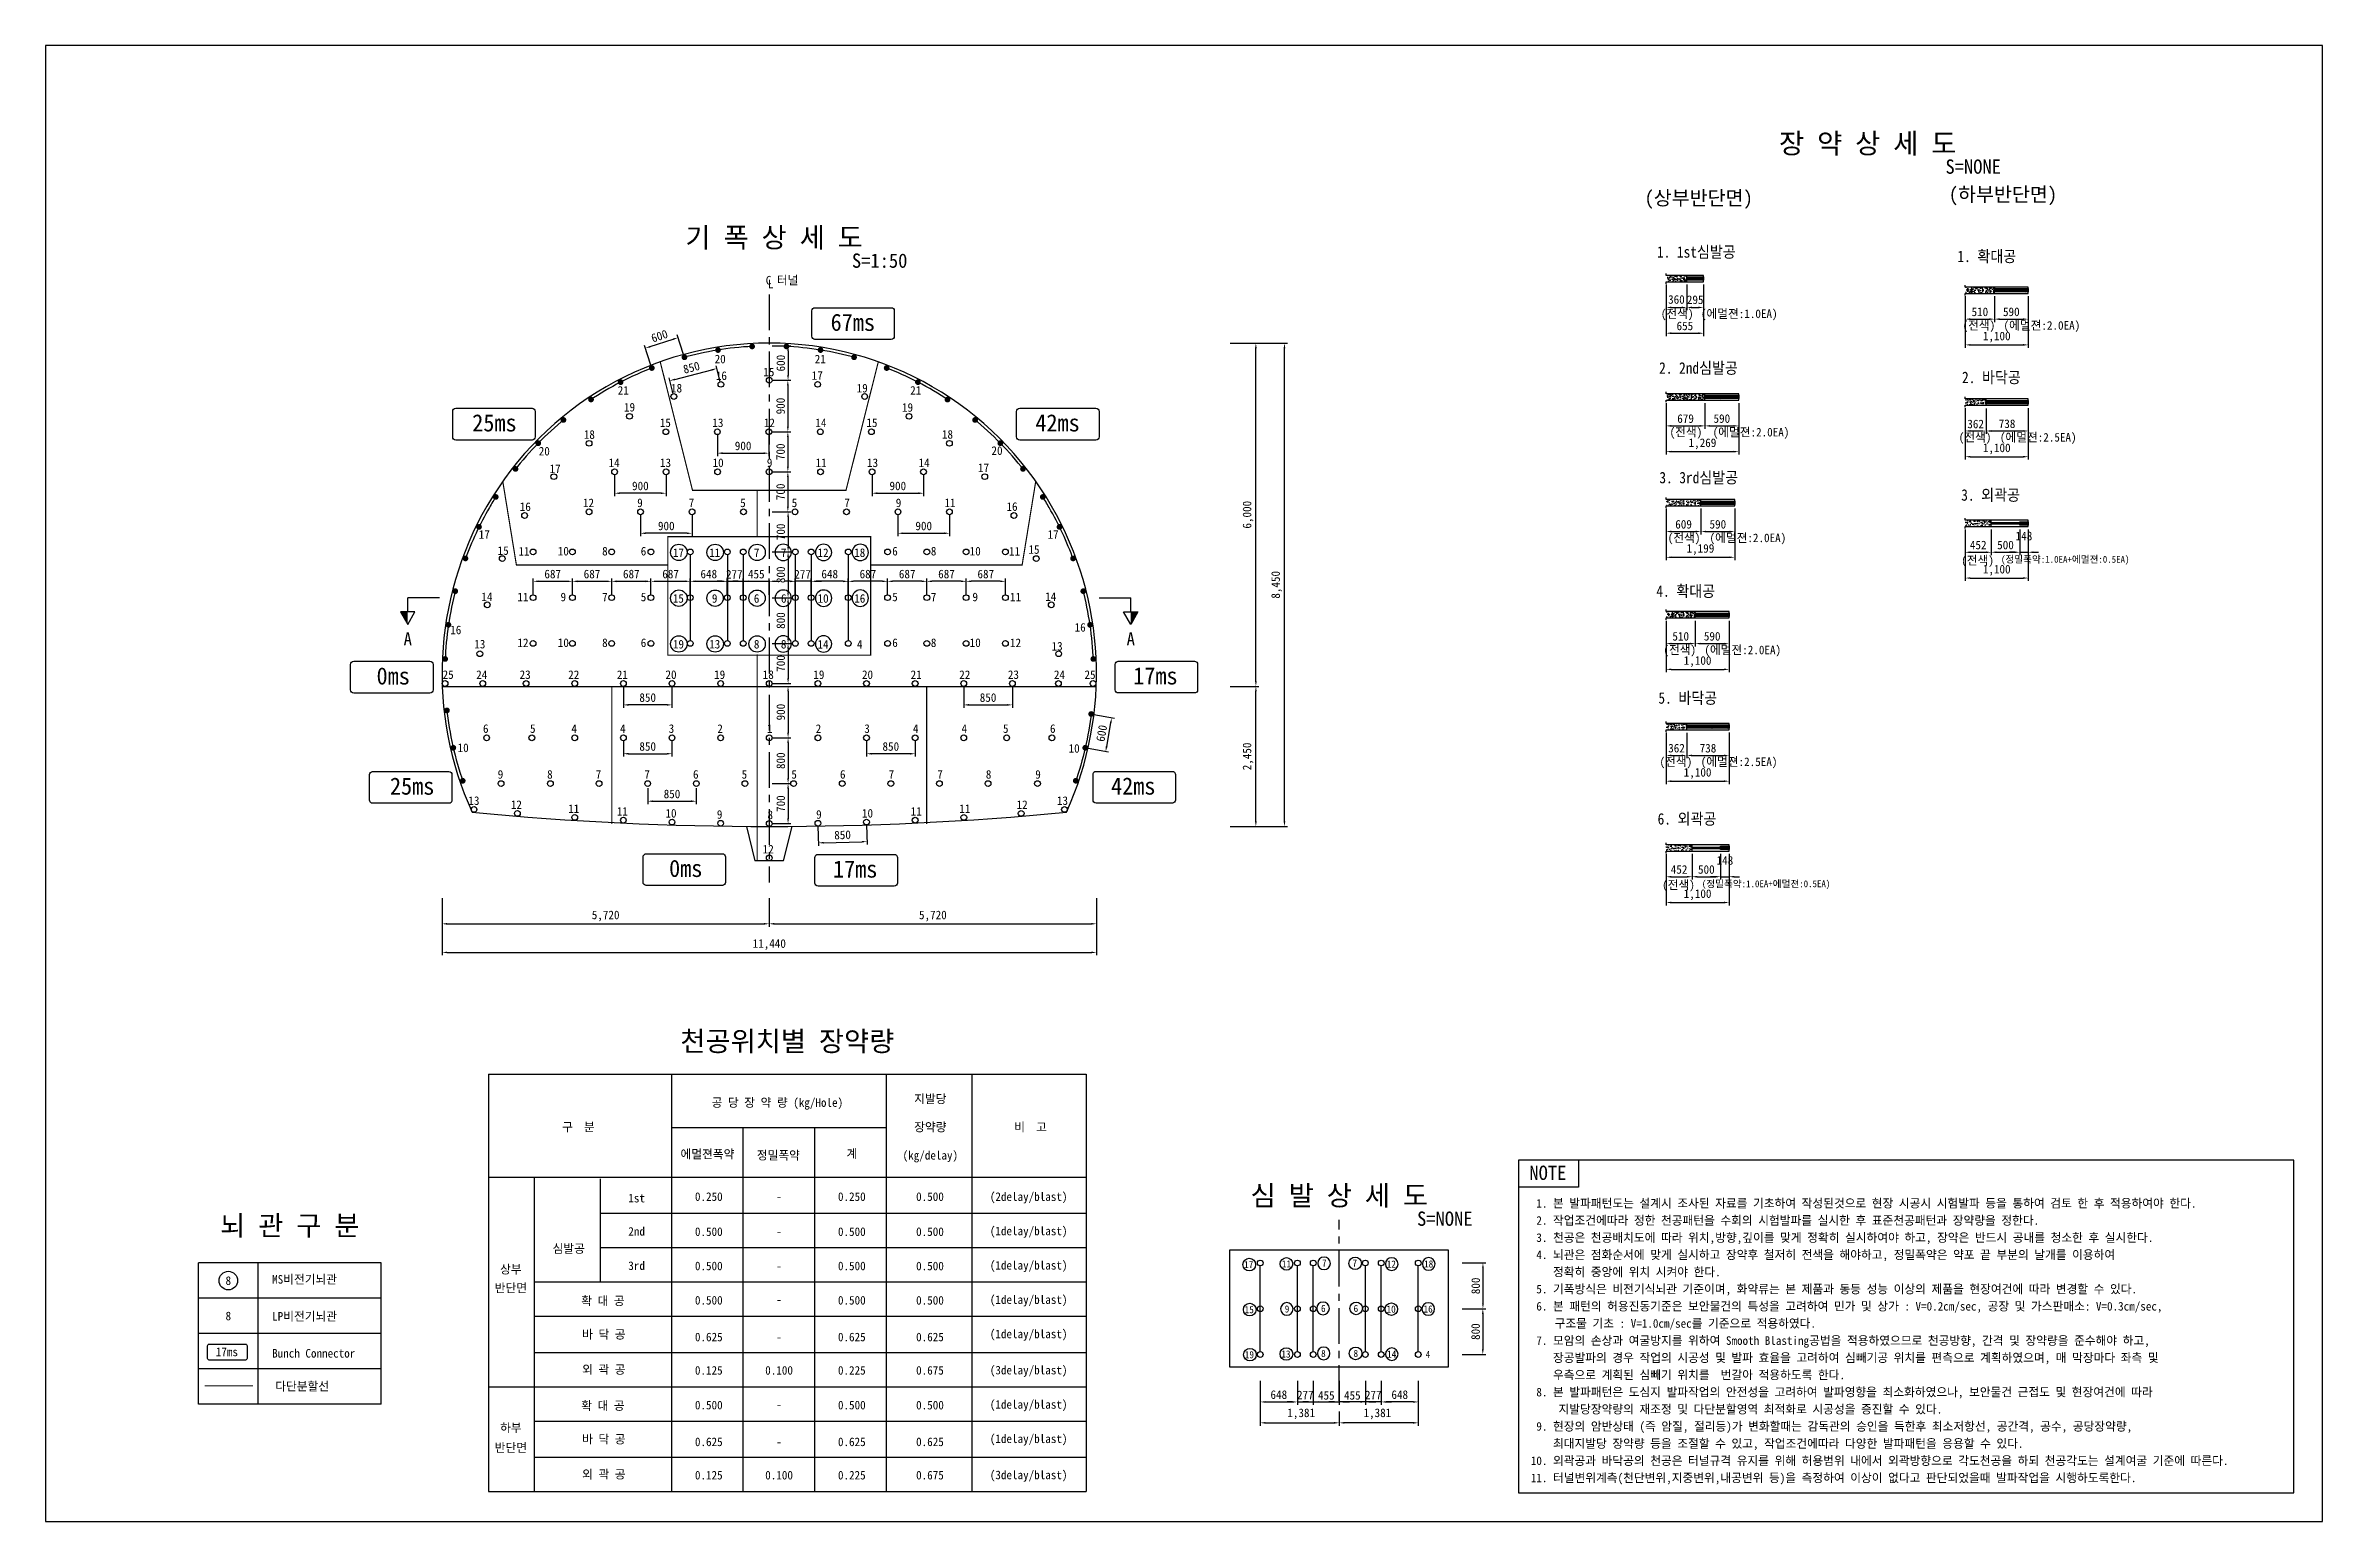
# Model space of a CAD drawing. Header units: millimetres. Extents: x -57518 to 189430, y -17322 to 123318.
# Drawn here: x 149630 to 189430, y -17322 to 8478 of the extents above; entities that cross this region are included whole.
import ezdxf
from ezdxf.enums import TextEntityAlignment as Align

# ---------------------------------------------------------------- set-up
doc = ezdxf.new("R2010")
doc.units = ezdxf.units.MM
doc.header["$LTSCALE"] = 500
doc.header["$PDMODE"] = 1
doc.linetypes.add('A-CENTR01', pattern=[2, 1.25, -0.25, 0.25, -0.25])
doc.linetypes.add('A-DASHD01', pattern=[0.75, 0.5, -0.25])
for name, color, linetype in [('CS-BLST', 4, 'Continuous'), ('CS-BLST-HIDL', 2, 'A-DASHD01'), ('CS-BLST-LIN1', 2, 'Continuous'), ('CS-BLST-LIN3', 2, 'Continuous'), ('CS-BLST-PATT', 1, 'Continuous'), ('CS-BLST-TEX1', 6, 'Continuous'), ('CS-BLST-TEX2', 3, 'Continuous'), ('CS-BLST-TEX3', 3, 'Continuous'), ('CS-CNTL', 1, 'A-CENTR01'), ('CS-DIMS', 1, 'Continuous'), ('CS-EXCV', 3, 'E-DIGLN01'), ('CS-LEAL', 1, 'Continuous'), ('CS-MISC', 2, 'Continuous'), ('CS-NOTE', 3, 'Continuous'), ('CS-SYMB', 2, 'Continuous'), ('CS-TABL', 3, 'Continuous'), ('CS-TABL-LIN1', 4, 'Continuous'), ('CS-TABL-LIN2', 1, 'Continuous'), ('CS-TABL-TEX1', 6, 'Continuous'), ('CS-TABL-TEX2', 3, 'Continuous'), ('CS-TEX1', 6, 'Continuous'), ('CS-TEX2', 6, 'Continuous'), ('CS-TEX3', 6, 'Continuous'), ('CS-TEXT', 3, 'Continuous'), ('CX-PAPR', 2, 'Continuous')]:
    doc.layers.add(name, color=color, linetype=linetype)
doc.styles.get("Standard").update_dxf_attribs({"font": ''})
doc.styles.add('굴림체', font='')
doc.styles.get('Standard').set_extended_font_data('GulimChe')
doc.styles.get('굴림체').set_extended_font_data('GulimChe')
doc.linetypes.add('E-DIGLN01', pattern='A,0.9,-0.2,[19,kscals.shx,S=0.1,R=180,X=0,Y=0],0.9', length=2)
doc.dimstyles.new('DIM01-50', dxfattribs={"dimscale": 50, "dimtxt": 3, "dimasz": 1.8, "dimexe": 1, "dimexo": 1, "dimgap": 1, "dimtad": 1, "dimdec": 0, "dimzin": 9, "dimdsep": 46, "dimlunit": 6, "dimtxsty": '굴림체', "dimcen": 2.5, "dimclrt": 3, "dimadec": 4, "dimazin": 0, "dimtfac": 1, "dimtdec": 0, "dimtmove": 2, "dimatfit": 3, "dimfxl": 1, "dimtolj": 1, "dimtzin": 0, "dimarcsym": 0})
pattern_1 = [(50, (-237952.67, 442182.754), (91.0923345, -7.969543), [9.525, -104.775]), (355, (-237952.67, 442182.75), (-17.621413, 95.528321), [7.62, -83.82]), (100.451, (-237945.08, 442182.09), (73.471251, 87.558344), [8.095, -89.045]), (46.1842, (-237952.67, 442208.15), (135.53952, -21.021164), [14.2875, -157.1625]), (96.6356, (-237941.38, 442206.4), (118.702117, 123.712778), [12.1425, -133.5675]), (351.184, (-237952.67, 442208.15), (118.702303, 123.71256), [11.43, -125.73]), (21, (-237939.97, 442201.804), (75.80744, -51.132759), [9.525, -104.775]), (326, (-237939.97, 442201.8), (30.901014, 92.093983), [7.62, -83.82]), (71.4514, (-237933.66, 442197.54), (106.708245, 40.961429), [8.095, -89.045]), (37.5, (-237952.673, 442182.754), (1.5443016, 42.2775194), [0, -82.804, 0, -85.09, 0, -84.1375]), (7.5, (-237952.673, 442182.754), (33.4098313, 50.0902874), [0, -48.514, 0, -80.899, 0, -32.0675]), (327.5, (-237980.994, 442182.754), (67.7952976, -2.864372), [0, -31.75, 0, -99.06, 0, -131.445]), (317.5, (-237993.694, 442182.754), (74.0645907, 12.7132455), [0, -41.275, 0, -65.786, 0, -93.345])]
pattern_2 = [(50, (-232723.815, 447854.756), (91.0923345, -7.969543), [9.525, -104.775]), (355, (-232723.815, 447854.76), (-17.621413, 95.528321), [7.62, -83.82]), (100.451, (-232716.22, 447854.09), (73.471251, 87.558344), [8.095, -89.045]), (46.1842, (-232723.82, 447880.16), (135.53952, -21.021164), [14.2875, -157.1625]), (96.6356, (-232712.52, 447878.4), (118.702117, 123.712778), [12.1425, -133.5675]), (351.184, (-232723.82, 447880.16), (118.702303, 123.71256), [11.43, -125.73]), (21, (-232711.115, 447873.806), (75.80744, -51.132759), [9.525, -104.775]), (326, (-232711.115, 447873.81), (30.901014, 92.093983), [7.62, -83.82]), (71.4514, (-232704.8, 447869.545), (106.708245, 40.961429), [8.095, -89.045]), (37.5, (-232723.815, 447854.756), (1.5443016, 42.2775194), [0, -82.804, 0, -85.09, 0, -84.1375]), (7.5, (-232723.815, 447854.756), (33.4098313, 50.0902874), [0, -48.514, 0, -80.899, 0, -32.0675]), (327.5, (-232752.136, 447854.756), (67.7952976, -2.864372), [0, -31.75, 0, -99.06, 0, -131.445]), (317.5, (-232764.836, 447854.756), (74.0645907, 12.7132455), [0, -41.275, 0, -65.786, 0, -93.345])]

msp = doc.modelspace()

# ---------------------------------------------------------------- texts
at = {"layer": 'CS-BLST-TEX1', "style": '굴림체'}
for s, p in [(' 67ms', (163643.1, 3640, 0)), ('  25ms', (157281.9, 1882.3, 0)), (' 42ms', (167222.2, 1882.3, 0)), ('  0ms', (155512.8, -2541.7, 0)), ('  17ms', (168835.4, -2540.1, 0)), ('  25ms', (155844, -4467.6, 0)), ('  42ms', (168448.6, -4466, 0)), ('  0ms', (160626.4, -5905.3, 0)), ('  17ms', (163588.3, -5916.9, 0))]:
    msp.add_text(s, height=300, dxfattribs=at).set_placement(p, align=Align.MIDDLE_CENTER)
at = {"layer": 'CS-BLST-TEX2', "style": '굴림체'}
for s, p in [('20', (161422, 2997.2, 0)), ('15', (162272.7, 2769.7, 0)), ('21', (159727.5, 2449.9, 0)), ('18', (160659.8, 2487.4, 0)), ('17', (163119.1, 2710.2, 0)), ('19', (159838, 2154.2, 0)), ('18', (159135, 1676.7, 0)), ('13', (161382.6, 1883, 0)), ('12', (162282.6, 1883, 0)), ('14', (163182.6, 1883, 0)), ('15', (164075.5, 1883, 0)), ('20', (158347.2, 1385.8, 0)), ('10', (161386.2, 1183.2, 0)), ('9', (162286.2, 1183.2, 0)), ('11', (163186.2, 1183.2, 0)), ('13', (164086.2, 1183.2, 0)), ('14', (164986.2, 1183.2, 0)), ('17', (158536.6, 1079, 0)), ('16', (158015.9, 414.7, 0)), ('7', (163639.7, 483.3, 0)), ('9', (164539.7, 483.3, 0)), ('11', (165439.7, 483.3, 0)), ('17', (157298.5, -69.1, 0)), ('15', (157629.1, -352.4, 0)), ('6', (164478.1, -361.9, 0)), ('8', (165153, -361.9, 0)), ('10', (165880.2, -361.9, 0)), ('11', (166567, -361.9, 0)), ('14', (157345, -1159, 0)), ('5', (164478.1, -1162.5, 0)), ('7', (165153, -1162.5, 0)), ('9', (165880.2, -1162.5, 0)), ('11', (166585.3, -1162.5, 0)), ('16', (156800.5, -1738.4, 0)), ('13', (157220.2, -1986.8, 0)), ('6', (164478.1, -1962.5, 0)), ('8', (165153, -1962.5, 0)), ('10', (165880.2, -1962.5, 0)), ('12', (166585.3, -1962.5, 0)), ('25', (156667, -2520.8, 0)), ('24', (157254.5, -2520.8, 0)), ('23', (158012.7, -2520.8, 0)), ('22', (158862.7, -2520.8, 0)), ('21', (159712.7, -2520.8, 0)), ('20', (160562.7, -2520.8, 0)), ('19', (161412.7, -2520.8, 0)), ('18', (162262.7, -2520.8, 0)), ('2', (163139.7, -3463.7, 0)), ('3', (163989.7, -3463.7, 0)), ('4', (164839.7, -3463.7, 0)), ('4', (165689.7, -3463.7, 0)), ('5', (166413.7, -3463.7, 0)), ('6', (167235.7, -3463.7, 0)), ('5', (162714.7, -4263.7, 0)), ('6', (163564.7, -4263.7, 0)), ('7', (164414.7, -4263.7, 0)), ('7', (165264.7, -4263.7, 0)), ('8', (166114.7, -4263.7, 0)), ('9', (166978.3, -4264.5, 0)), ('13', (157117.8, -4722.9, 0)), ('12', (157859.8, -4792.6, 0)), ('11', (158862.1, -4862.7, 0)), ('11', (159712.4, -4910, 0)), ('10', (160562.6, -4943.8, 0)), ('9', (161412.7, -4964.1, 0)), ('12', (162262.7, -5570.8, 0))]:
    msp.add_text(s, height=150, dxfattribs=at).set_placement(p, align=Align.MIDDLE)
for s, p in [('21', (163171.7, 2996.9, 0)), ('16', (161443.3, 2706.2, 0)), ('19', (163905, 2487.3, 0)), ('21', (164840.8, 2449.9, 0)), ('19', (164697.4, 2150.2, 0)), ('15', (160463.5, 1883, 0)), ('18', (165395.4, 1679.7, 0)), ('14', (159567, 1183.2, 0)), ('13', (160467, 1183.2, 0)), ('20', (166261.2, 1395.8, 0)), ('17', (166025.7, 1097, 0)), ('12', (159120.6, 483.3, 0)), ('9', (160020.6, 483.3, 0)), ('7', (160920.6, 483.3, 0)), ('5', (161820.6, 483.3, 0)), ('5', (162720.6, 483.3, 0)), ('16', (166523.5, 417.7, 0)), ('17', (167241, -69.1, 0)), ('11', (157993.4, -361.9, 0)), ('10', (158680.2, -361.9, 0)), ('8', (159407.4, -361.9, 0)), ('6', (160082.2, -361.9, 0)), ('17', (160692.1, -388.3, 0)), ('11', (161326.7, -388.4)), ('7', (162059.8, -388.5, 0)), ('7', (162531.8, -388.5, 0)), ('12', (163219.9, -388.4, 0)), ('18', (163861.4, -388.3, 0)), ('15', (166907.5, -333.5, 0)), ('11', (157975.1, -1162.5, 0)), ('9', (158680.2, -1162.5, 0)), ('7', (159407.4, -1162.5, 0)), ('5', (160082.2, -1162.5, 0)), ('15', (160691.1, -1188.3, 0)), ('9', (161325.7, -1188.4)), ('6', (162058.8, -1188.5, 0)), ('6', (162532.8, -1188.5, 0)), ('10', (163220.9, -1188.4, 0)), ('16', (163862.4, -1188.3, 0)), ('14', (167200.4, -1155, 0)), ('12', (157975.1, -1962.5, 0)), ('10', (158680.2, -1962.5, 0)), ('8', (159407.4, -1962.5, 0)), ('6', (160082.2, -1962.5, 0)), ('19', (160692.1, -1988.3, 0)), ('13', (161326.7, -1988.4)), ('8', (162059.8, -1988.5, 0)), ('8', (162531.8, -1988.5, 0)), ('14', (163219.9, -1988.4, 0)), ('4', (163861.4, -1988.3, 0)), ('13', (167312.1, -2023.8, 0)), ('16', (167714.8, -1693.4, 0)), ('19', (163147.6, -2520.8, 0)), ('20', (163997.6, -2520.8, 0)), ('21', (164847.6, -2520.8, 0)), ('22', (165697.6, -2520.8, 0)), ('23', (166547.6, -2520.8, 0)), ('24', (167352.8, -2520.8, 0)), ('25', (167887.3, -2520.8, 0)), ('6', (157324.7, -3463.7, 0)), ('5', (158146.6, -3463.7, 0)), ('4', (158870.6, -3463.7, 0)), ('4', (159720.6, -3463.7, 0)), ('3', (160570.6, -3463.7, 0)), ('2', (161420.6, -3463.7, 0)), ('1', (162289.7, -3463.7, 0)), ('10', (156929.8, -3799.2, 0)), ('10', (167609.6, -3810.2, 0)), ('9', (157582, -4264.5, 0)), ('8', (158445.6, -4263.7, 0)), ('7', (159295.6, -4263.7, 0)), ('7', (160145.6, -4263.7, 0)), ('6', (160995.6, -4263.7, 0)), ('5', (161845.6, -4263.7, 0)), ('12', (166700.5, -4792.6, 0)), ('13', (167405.6, -4722.9, 0)), ('8', (162297.6, -4970.8, 0)), ('9', (163147.6, -4964.1, 0)), ('10', (163997.7, -4943.8, 0)), ('11', (164847.9, -4910, 0)), ('11', (165698.3, -4862.7, 0))]:
    msp.add_text(s, height=150, rotation=360, dxfattribs=at).set_placement(p, align=Align.MIDDLE)
for s, p in [('17', (170660.6, -12831.6, 0)), ('11', (171321.8, -12819.6, 0)), ('7', (171982.2, -12805.2, 0)), ('7', (172513.6, -12805.2, 0)), ('12', (173153.4, -12823, 0)), ('18', (173806.3, -12820.3, 0)), ('15', (170669.5, -13619.1, 0)), ('9', (171331, -13607.2, 0)), ('6', (171965, -13597.6, 0)), ('6', (172534.2, -13597.6, 0)), ('10', (173150.1, -13610.6, 0)), ('16', (173797.2, -13607.9, 0)), ('8', (171966.5, -14384, 0)), ('8', (172532.8, -14384, 0)), ('19', (170672.3, -14406.8, 0)), ('13', (171311.4, -14394.8, 0)), ('14', (173159.8, -14398.2, 0)), ('4', (173793.4, -14403, 0))]:
    msp.add_text(s, height=125, dxfattribs=at).set_placement(p, align=Align.MIDDLE_CENTER)
at = {"layer": 'CS-BLST-TEX3', "style": '굴림체'}
for s, height, p in [('(전색)', 150, (178150.4, 3714.2, 0)), ('(에멀젼:1.0EA)', 150, (179234.8, 3714.2, 0)), ('(전색)', 150, (183423.8, 3510.3, 0)), ('(에멀젼:2.0EA)', 150, (184525.1, 3510.2, 0)), ('(전색)', 150, (178303.4, 1644.5, 0)), ('(에멀젼:2.0EA)', 150, (179440.8, 1644.4, 0)), ('(전색)', 150, (183356.6, 1554.8, 0)), ('(에멀젼:2.5EA)', 150, (184461, 1554.8, 0)), ('(전색)', 150, (178270.4, -203, 0)), ('(에멀젼:2.0EA)', 150, (179385.8, -203.1, 0)), ('(전색)', 150, (183401.8, -598.2, 0)), ('(정밀폭약:1.0EA+에멀젼:0.5EA)', 120, (184933.1, -563.5, 0)), ('(전색)', 150, (178194.9, -2161.7, 0)), ('(에멀젼:2.0EA)', 150, (179296.3, -2161.8, 0)), ('(전색)', 150, (178127.7, -4117.2, 0)), ('(에멀젼:2.5EA)', 150, (179232.1, -4117.2, 0)), ('(전색)', 150, (178173, -6270.2, 0)), ('(정밀폭약:1.0EA+에멀젼:0.5EA)', 120, (179704.2, -6235.5, 0))]:
    msp.add_text(s, height=height, dxfattribs=at).set_placement(p, align=Align.CENTER)
at = {"layer": 'CS-NOTE', "style": '굴림체'}
for s, height, p in [('NOTE', 250, (175567, -11352.3, 0)), (' 1. 본 발파패턴도는 설계시 조사된 자료를 기초하여 작성된것으로 현장 시공시 시험발파 등을 통하여 검토 한 후 적용하여야 한다.', 150, (175591.6, -11835.5, 0)), (' 3. 천공은 천공배치도에 따라 위치,방향,깊이를 맞게 정확히 실시하여야 하고, 장약은 반드시 공내를 청소한 후 실시한다.', 150, (175591.6, -12435.5, 0)), (' 2. 작업조건에따라 정한 천공패턴을 수회의 시험발파를 실시한 후 표준천공패턴과 장약량을 정한다.', 150, (175591.6, -12135.5, 0)), (' 4. 뇌관은 점화순서에 맞게 실시하고 장약후 철저히 전색을 해야하고, 정밀폭약은 약포 끝 부분의 날개를 이용하여', 150, (175591.6, -12735.5, 0)), ('    정확히 중앙에 위치 시켜야 한다.', 150, (175591.6, -13035.5, 0)), (' 5. 기폭방식은 비전기식뇌관 기준이며, 화약류는 본 제품과 동등 성능 이상의 제품을 현장여건에 따라 변경할 수 있다.', 150, (175591.6, -13335.5, 0)), (' 6. 본 패턴의 허용진동기준은 보안물건의 특성을 고려하여 민가 및 상가 : V=0.2cm/sec, 공장 및 가스판매소: V=0.3cm/sec, ', 150, (175591.6, -13635.5, 0)), ('    구조물 기초 : V=1.0cm/sec를 기준으로 적용하였다.', 150, (175621.2, -13935.5, 0)), (' 7. 모암의 손상과 여굴방지를 위하여 Smooth Blasting공법을 적용하였으므로 천공방향, 간격 및 장약량을 준수해야 하고,', 150, (175591.6, -14235.5, 0)), ('    장공발파의 경우 작업의 시공성 및 발파 효율을 고려하여 심빼기공 위치를 편측으로 계획하였으며, 매 막장마다 좌측 및', 150, (175591.6, -14535.5, 0)), ('    우측으로 계획된 심빼기 위치를  번갈아 적용하도록 한다.', 150, (175591.6, -14835.5, 0)), (' 8. 본 발파패턴은 도심지 발파작업의 안전성을 고려하여 발파영향을 최소화하였으나, 보안물건 근접도 및 현장여건에 따라', 150, (175591.6, -15135.5, 0)), ('     지발당장약량의 재조정 및 다단분할영역 최적화로 시공성을 증진할 수 있다.', 150, (175591.6, -15435.5, 0)), (' 9. 현장의 암반상태 (즉 암질, 절리등)가 변화할때는 감독관의 승인을 득한후 최소저항선, 공간격, 공수, 공당장약량,', 150, (175591.6, -15735.5, 0)), ('    최대지발당 장약량 등을 조절할 수 있고, 작업조건에따라 다양한 발파패턴을 응용할 수 있다. ', 150, (175591.6, -16035.5, 0)), ('10. 외곽공과 바닥공의 천공은 터널규격 유지를 위해 허용범위 내에서 외곽방향으로 각도천공을 하되 천공각도는 설계여굴 기준에 따른다.', 150, (175591.6, -16335.5, 0)), ('11. 터널변위계측(천단변위,지중변위,내공변위 등)을 측정하여 이상이 없다고 판단되었을때 발파작업을 시행하도록한다.', 150, (175591.6, -16635.5, 0))]:
    msp.add_text(s, height=height, dxfattribs=at).set_placement(p)
at = {"layer": 'CS-TABL-TEX1'}
for s, p in [('공 당 장 약 량 (kg/Hole)', (162422.3, -10074.4, 0)), ('지발당', (165095.7, -10010.7, 0)), ('구  분', (158944.5, -10503.4, 0)), ('장약량', (165095.7, -10503.4, 0)), ('비  고', (166847.6, -10503.4, 0)), ('에멀젼폭약', (161199.5, -10976, 0)), ('정밀폭약', (162439.4, -10996.1, 0)), ('계', (163724.8, -10967.5, 0)), ('(kg/delay)', (165095.7, -10996.1, 0)), ('1st', (159961.6, -11744.6, 0)), ('2nd', (159961.6, -12326.2, 0)), ('심발공', (158774.4, -12627.6, 0)), ('상부', (157763.2, -12989.4, 0)), ('3rd', (159961.6, -12926.2, 0)), ('반단면', (157763.2, -13316.6, 0)), ('확 대 공', (159373.2, -13540.6, 0)), ('바 닥 공', (159388.4, -14126.9, 0)), ('외 곽 공', (159388.4, -14740.5, 0)), ('확 대 공', (159373.2, -15372.9, 0)), ('하부', (157763.2, -15760.8, 0)), ('바 닥 공', (159388.4, -15959.2, 0)), ('반단면', (157763.2, -16107.2, 0)), ('외 곽 공', (159388.4, -16572.8, 0))]:
    msp.add_text(s, height=150, dxfattribs=at).set_placement(p, align=Align.CENTER)
at = {"layer": 'CS-TABL-TEX2', "style": '굴림체'}
for s, p in [('0.250', (161223.1, -11719, 0)), ('-', (162451.7, -11719, 0)), ('0.250', (163723.1, -11719, 0)), ('0.500', (165089.3, -11719, 0)), ('(2delay/blast)', (166814, -11719, 0)), ('0.500', (161223.1, -12331.4, 0)), ('-', (162451.7, -12331.4, 0)), ('0.500', (163723.1, -12331.4, 0)), ('0.500', (165089.3, -12331.4, 0)), ('(1delay/blast)', (166814, -12319, 0)), ('0.500', (161223.1, -12930.5, 0)), ('-', (162451.7, -12930.5, 0)), ('0.500', (163723.1, -12930.5, 0)), ('0.500', (165089.3, -12931.4, 0)), ('(1delay/blast)', (166814, -12919, 0)), ('0.500', (161223.1, -13530.5, 0)), ('-', (162451.7, -13518.9, 0)), ('0.500', (163723.1, -13530.5, 0)), ('0.500', (165089.3, -13531.4, 0)), ('(1delay/blast)', (166814, -13519, 0)), ('0.625', (161223.1, -14172.5, 0)), ('-', (162451.7, -14172.5, 0)), ('0.625', (163723.1, -14172.5, 0)), ('0.625', (165089.3, -14172.5, 0)), ('(1delay/blast)', (166814, -14119, 0)), ('0.125', (161223.1, -14755.5, 0)), ('0.100', (162451.7, -14755.5, 0)), ('0.225', (163723.1, -14755.5, 0)), ('0.675', (165089.3, -14755.5, 0)), ('(3delay/blast)', (166814, -14751.2, 0)), ('0.500', (161223.1, -15362.8, 0)), ('-', (162451.7, -15351.1, 0)), ('0.500', (163723.1, -15362.8, 0)), ('0.500', (165089.3, -15363.7, 0)), ('(1delay/blast)', (166814, -15351.2, 0)), ('0.625', (161223.1, -16004.8, 0)), ('0.625', (163723.1, -16004.8, 0)), ('0.625', (165089.3, -16004.8, 0)), ('(1delay/blast)', (166814, -15951.2, 0)), ('-', (162451.7, -16004.8, 0)), ('0.125', (161223.1, -16587.7, 0)), ('0.100', (162451.7, -16587.7, 0)), ('0.225', (163723.1, -16587.7, 0)), ('0.675', (165089.3, -16587.7, 0)), ('(3delay/blast)', (166814, -16583.5, 0))]:
    msp.add_text(s, height=150, dxfattribs=at).set_placement(p, align=Align.CENTER)
at = {"layer": 'CS-TEX1', "style": '굴림체'}
for s, p in [('장 약 상 세 도', (181480.8, 6770.8, 0)), ('기 폭 상 세 도', (162365.8, 5127.3, 0)), ('천공위치별 장약량', (162595.9, -8923.7, 0)), ('심 발 상 세 도', (172244.3, -11619.4, 0)), ('뇌 관 구 분', (153900, -12146, 0))]:
    msp.add_text(s, height=350, dxfattribs=at).set_placement(p, align=Align.MIDDLE)
at = {"layer": 'CS-TEX2', "style": '굴림체'}
for s, p in [('(상부반단면)', (178525.9, 5796.7, 0)), ('(하부반단면)', (183844, 5859.2, 0))]:
    msp.add_text(s, height=250, dxfattribs=at).set_placement(p, align=Align.MIDDLE)
at = {"layer": 'CS-TEX3', "style": '굴림체', "width": 0.9}
for s, p in [('1. 1st심발공', (178485.4, 4769.8, 0)), ('1. 확대공', (183563.1, 4693.2, 0)), ('2. 2nd심발공', (178522.7, 2741.2, 0)), ('2. 바닥공', (183643, 2577.5, 0)), ('3. 3rd심발공', (178527, 825.3, 0)), ('3. 외곽공', (183629, 521.2, 0)), ('4. 확대공', (178299.7, -1159.3, 0)), ('5. 바닥공', (178335.8, -3027.2, 0)), ('6. 외곽공', (178321.9, -5140.2, 0))]:
    msp.add_text(s, height=200, dxfattribs=at).set_placement(p, align=Align.CENTER)
at = {"layer": 'CS-TEXT', "style": '굴림체'}
for s, height, p in [('S=NONE', 250, (182840.3, 6236.1, 0)), ('S=1:50', 250, (163725.3, 4592.6, 0)), ('C 터널', 150, (162218.8, 4300.5, 0)), ('L', 150, (162256.2, 4233.1, 0)), ('S=NONE', 250, (173603.8, -12154.2, 0)), ('MS비전기뇌관', 150, (153590.4, -13165, 0)), ('LP비전기뇌관', 150, (153590.5, -13811.7, 0)), ('Bunch Connector', 150, (153590.5, -14457.6, 0))]:
    msp.add_text(s, height=height, dxfattribs=at).set_placement(p)
for p in [(152824.8, -13112.1, 0), (152824.8, -13729.6, 0)]:
    msp.add_text('8', height=150, dxfattribs=at).set_placement(p, align=Align.MIDDLE_CENTER)
msp.add_text('17ms', height=150, dxfattribs=at).set_placement((152799.3, -14359.1, 0), align=Align.MIDDLE)
msp.add_text('다단분할선', height=150, dxfattribs=at).set_placement((154115.7, -15034.1, 0), align=Align.CENTER)

# ---------------------------------------------------------------- blocks, each defined once
blk = doc.blocks.new('*D109')
at = {"layer": 'CS-DIMS', "color": 0, "lineweight": -2, "ltscale": 30, "transparency": 16777216}
for p, q in [((177957, 382), (177957, -518)), ((179156, 382), (179156, -518)), ((178047, -468), (179066, -468))]:
    blk.add_line(p, q, dxfattribs=at)
at = {"layer": 'CS-DIMS', "color": 0, "ltscale": 30, "transparency": 16777216}
for points in [[(178047, -453), (178047, -483), (177957, -468)], [(179066, -453), (179066, -483), (179156, -468)]]:
    blk.add_solid(points, dxfattribs=at)
at = {"layer": 'Defpoints', "color": 0, "ltscale": 30, "transparency": 16777216}
for p in [(177957, 432), (179156, 432), (179156, -468)]:
    blk.add_point(p, dxfattribs=at)
at = {"layer": 'CS-DIMS', "color": 3, "ltscale": 30, "transparency": 16777216, "insert": (178557, -332), "char_height": 150, "attachment_point": 5, "style": '굴림체'}
blk.add_mtext('\\A1;1,199', dxfattribs=at)
blk = doc.blocks.new('*D110')
at = {"layer": 'CS-DIMS', "color": 0, "lineweight": -2, "ltscale": 30, "transparency": 16777216}
for p, q in [((177957, 382), (177957, -68)), ((178566, 382), (178566, -68)), ((178047, -18), (178476, -18))]:
    blk.add_line(p, q, dxfattribs=at)
at = {"layer": 'CS-DIMS', "color": 0, "ltscale": 30, "transparency": 16777216}
for points in [[(178047, -3), (178047, -33), (177957, -18)], [(178476, -3), (178476, -33), (178566, -18)]]:
    blk.add_solid(points, dxfattribs=at)
at = {"layer": 'Defpoints', "color": 0, "ltscale": 30, "transparency": 16777216}
for p in [(177957, 432), (178566, 432), (178566, -18)]:
    blk.add_point(p, dxfattribs=at)
at = {"layer": 'CS-DIMS', "color": 3, "ltscale": 30, "transparency": 16777216, "insert": (178262, 108), "char_height": 150, "attachment_point": 5, "style": '굴림체'}
blk.add_mtext('\\A1;609', dxfattribs=at)
blk = doc.blocks.new('*D111')
at = {"layer": 'CS-DIMS', "color": 0, "lineweight": -2, "ltscale": 30, "transparency": 16777216}
for p, q in [((178566, 382), (178566, -68)), ((179156, 382), (179156, -68)), ((178656, -18), (179066, -18))]:
    blk.add_line(p, q, dxfattribs=at)
at = {"layer": 'CS-DIMS', "color": 0, "ltscale": 30, "transparency": 16777216}
for points in [[(178656, -3), (178656, -33), (178566, -18)], [(179066, -3), (179066, -33), (179156, -18)]]:
    blk.add_solid(points, dxfattribs=at)
at = {"layer": 'Defpoints', "color": 0, "ltscale": 30, "transparency": 16777216}
for p in [(178566, 432), (179156, 432), (179156, -18)]:
    blk.add_point(p, dxfattribs=at)
at = {"layer": 'CS-DIMS', "color": 3, "ltscale": 30, "transparency": 16777216, "insert": (178861, 108), "char_height": 150, "attachment_point": 5, "style": '굴림체'}
blk.add_mtext('\\A1;590', dxfattribs=at)
blk = doc.blocks.new('뉴마이트')
at = {"layer": 'CS-BLST-PATT'}
h = blk.add_hatch(dxfattribs=at)
h.set_pattern_fill('ANSI31', color=256, scale=5.824581, style=0)
h.set_pattern_definition([(45, (-765876.779, 225267.89), (-13.0765565, 13.0765565), [])])
h.paths.add_polyline_path([(0, 29), (0, -29), (295, -29), (295, 29)])
at = {"layer": 'CS-TABL'}
blk.add_lwpolyline([(0, 29), (295, 29), (295, -29), (0, -29)], close=True, dxfattribs=at)
blk = doc.blocks.new('*D112')
at = {"layer": 'CS-DIMS', "color": 0, "lineweight": -2, "ltscale": 30, "transparency": 16777216}
for p, q in [((177957, -5653), (177957, -6553)), ((179057, -5653), (179057, -6553)), ((178047, -6503), (178967, -6503))]:
    blk.add_line(p, q, dxfattribs=at)
at = {"layer": 'CS-DIMS', "color": 0, "ltscale": 30, "transparency": 16777216}
for points in [[(178047, -6488), (178047, -6518), (177957, -6503)], [(178967, -6488), (178967, -6518), (179057, -6503)]]:
    blk.add_solid(points, dxfattribs=at)
at = {"layer": 'Defpoints', "color": 0, "ltscale": 30, "transparency": 16777216}
for p in [(177957, -5603), (179057, -5603), (179057, -6503)]:
    blk.add_point(p, dxfattribs=at)
at = {"layer": 'CS-DIMS', "color": 3, "ltscale": 30, "transparency": 16777216, "insert": (178507, -6367), "char_height": 150, "attachment_point": 5, "style": '굴림체'}
blk.add_mtext('\\A1;1,100', dxfattribs=at)
blk = doc.blocks.new('*D113')
at = {"layer": 'CS-DIMS', "color": 0, "lineweight": -2, "ltscale": 30, "transparency": 16777216}
for p, q in [((177957, -5653), (177957, -6103)), ((178410, -5653), (178410, -6103)), ((178047, -6053), (178320, -6053))]:
    blk.add_line(p, q, dxfattribs=at)
at = {"layer": 'CS-DIMS', "color": 0, "ltscale": 30, "transparency": 16777216}
for points in [[(178047, -6038), (178047, -6068), (177957, -6053)], [(178320, -6038), (178320, -6068), (178410, -6053)]]:
    blk.add_solid(points, dxfattribs=at)
at = {"layer": 'Defpoints', "color": 0, "ltscale": 30, "transparency": 16777216}
for p in [(177957, -5603), (178410, -5603), (178410, -6053)]:
    blk.add_point(p, dxfattribs=at)
at = {"layer": 'CS-DIMS', "color": 3, "ltscale": 30, "transparency": 16777216, "insert": (178184, -5926), "char_height": 150, "attachment_point": 5, "style": '굴림체'}
blk.add_mtext('\\A1;452', dxfattribs=at)
blk = doc.blocks.new('*D114')
at = {"layer": 'CS-DIMS', "color": 0, "lineweight": -2, "ltscale": 30, "transparency": 16777216}
for p, q in [((177957, -5653), (177957, -6102)), ((178410, -5653), (178410, -6102)), ((178047, -6052), (178320, -6052))]:
    blk.add_line(p, q, dxfattribs=at)
at = {"layer": 'CS-DIMS', "color": 0, "ltscale": 30, "transparency": 16777216}
for points in [[(178047, -6037), (178047, -6067), (177957, -6052)], [(178320, -6037), (178320, -6067), (178410, -6052)]]:
    blk.add_solid(points, dxfattribs=at)
at = {"layer": 'Defpoints', "color": 0, "ltscale": 30, "transparency": 16777216}
for p in [(177957, -5603), (178410, -5603), (178410, -6052)]:
    blk.add_point(p, dxfattribs=at)
at = {"layer": 'CS-DIMS', "color": 3, "ltscale": 30, "transparency": 16777216, "insert": (178184, -5926), "char_height": 150, "attachment_point": 5, "style": '굴림체'}
blk.add_mtext('\\A1;452', dxfattribs=at)
blk = doc.blocks.new('*D115')
at = {"layer": 'CS-DIMS', "color": 0, "lineweight": -2, "ltscale": 30, "transparency": 16777216}
for p, q in [((178410, -5653), (178410, -6102)), ((178910, -5653), (178910, -6102)), ((178500, -6052), (178820, -6052))]:
    blk.add_line(p, q, dxfattribs=at)
at = {"layer": 'CS-DIMS', "color": 0, "ltscale": 30, "transparency": 16777216}
for points in [[(178500, -6037), (178500, -6067), (178410, -6052)], [(178820, -6037), (178820, -6067), (178910, -6052)]]:
    blk.add_solid(points, dxfattribs=at)
at = {"layer": 'Defpoints', "color": 0, "ltscale": 30, "transparency": 16777216}
for p in [(178410, -5603), (178910, -5603), (178910, -6052)]:
    blk.add_point(p, dxfattribs=at)
at = {"layer": 'CS-DIMS', "color": 3, "ltscale": 30, "transparency": 16777216, "insert": (178660, -5926), "char_height": 150, "attachment_point": 5, "style": '굴림체'}
blk.add_mtext('\\A1;500', dxfattribs=at)
blk = doc.blocks.new('*D116')
at = {"layer": 'CS-DIMS', "color": 0, "lineweight": -2, "ltscale": 30, "transparency": 16777216}
for p, q in [((178910, -5653), (178910, -6102)), ((179057, -5653), (179057, -6102)), ((178820, -6052), (178730, -6052)), ((178910, -6052), (179057, -6052)), ((179147, -6052), (179237, -6052))]:
    blk.add_line(p, q, dxfattribs=at)
at = {"layer": 'CS-DIMS', "color": 0, "ltscale": 30, "transparency": 16777216}
for points in [[(178820, -6037), (178820, -6067), (178910, -6052)], [(179147, -6037), (179147, -6067), (179057, -6052)]]:
    blk.add_solid(points, dxfattribs=at)
at = {"layer": 'Defpoints', "color": 0, "ltscale": 30, "transparency": 16777216}
for p in [(178910, -5603), (179057, -5603), (179057, -6052)]:
    blk.add_point(p, dxfattribs=at)
at = {"layer": 'CS-DIMS', "color": 3, "ltscale": 30, "transparency": 16777216, "insert": (178984, -5768), "char_height": 150, "attachment_point": 5, "style": '굴림체'}
blk.add_mtext('\\A1;148', dxfattribs=at)
blk = doc.blocks.new('*D117')
at = {"layer": 'CS-DIMS', "color": 0, "lineweight": -2, "ltscale": 30, "transparency": 16777216}
for p, q in [((177957, -3532), (177957, -4432)), ((179057, -3532), (179057, -4432)), ((178047, -4382), (178967, -4382))]:
    blk.add_line(p, q, dxfattribs=at)
at = {"layer": 'CS-DIMS', "color": 0, "ltscale": 30, "transparency": 16777216}
for points in [[(178047, -4367), (178047, -4397), (177957, -4382)], [(178967, -4367), (178967, -4397), (179057, -4382)]]:
    blk.add_solid(points, dxfattribs=at)
at = {"layer": 'Defpoints', "color": 0, "ltscale": 30, "transparency": 16777216}
for p in [(177957, -3482), (179057, -3482), (179057, -4382)]:
    blk.add_point(p, dxfattribs=at)
at = {"layer": 'CS-DIMS', "color": 3, "ltscale": 30, "transparency": 16777216, "insert": (178507, -4246), "char_height": 150, "attachment_point": 5, "style": '굴림체'}
blk.add_mtext('\\A1;1,100', dxfattribs=at)
blk = doc.blocks.new('*D118')
at = {"layer": 'CS-DIMS', "color": 0, "lineweight": -2, "ltscale": 30, "transparency": 16777216}
for p, q in [((177957, -3532), (177957, -3982)), ((178320, -3539), (178320, -3982)), ((178047, -3932), (178230, -3932))]:
    blk.add_line(p, q, dxfattribs=at)
at = {"layer": 'CS-DIMS', "color": 0, "ltscale": 30, "transparency": 16777216}
for points in [[(178047, -3917), (178047, -3947), (177957, -3932)], [(178230, -3917), (178230, -3947), (178320, -3932)]]:
    blk.add_solid(points, dxfattribs=at)
at = {"layer": 'Defpoints', "color": 0, "ltscale": 30, "transparency": 16777216}
for p in [(177957, -3482), (178320, -3489), (178320, -3932)]:
    blk.add_point(p, dxfattribs=at)
at = {"layer": 'CS-DIMS', "color": 3, "ltscale": 30, "transparency": 16777216, "insert": (178139, -3805), "char_height": 150, "attachment_point": 5, "style": '굴림체'}
blk.add_mtext('\\A1;362', dxfattribs=at)
blk = doc.blocks.new('*D119')
at = {"layer": 'CS-DIMS', "color": 0, "lineweight": -2, "ltscale": 30, "transparency": 16777216}
for p, q in [((178320, -3539), (178320, -3982)), ((179057, -3532), (179057, -3982)), ((178410, -3932), (178967, -3932))]:
    blk.add_line(p, q, dxfattribs=at)
at = {"layer": 'CS-DIMS', "color": 0, "ltscale": 30, "transparency": 16777216}
for points in [[(178410, -3917), (178410, -3947), (178320, -3932)], [(178967, -3917), (178967, -3947), (179057, -3932)]]:
    blk.add_solid(points, dxfattribs=at)
at = {"layer": 'Defpoints', "color": 0, "ltscale": 30, "transparency": 16777216}
for p in [(178320, -3489), (179057, -3482), (179057, -3932)]:
    blk.add_point(p, dxfattribs=at)
at = {"layer": 'CS-DIMS', "color": 3, "ltscale": 30, "transparency": 16777216, "insert": (178689, -3806), "char_height": 150, "attachment_point": 5, "style": '굴림체'}
blk.add_mtext('\\A1;738', dxfattribs=at)
blk = doc.blocks.new('*D120')
at = {"layer": 'CS-DIMS', "color": 0, "lineweight": -2, "ltscale": 30, "transparency": 16777216}
for p, q in [((177957, 4299), (177957, 3849)), ((178317, 4299), (178317, 3849)), ((178047, 3899), (178227, 3899))]:
    blk.add_line(p, q, dxfattribs=at)
at = {"layer": 'CS-DIMS', "color": 0, "ltscale": 30, "transparency": 16777216}
for points in [[(178047, 3914), (178047, 3884), (177957, 3899)], [(178227, 3914), (178227, 3884), (178317, 3899)]]:
    blk.add_solid(points, dxfattribs=at)
at = {"layer": 'Defpoints', "color": 0, "ltscale": 30, "transparency": 16777216}
for p in [(177957, 4349), (178317, 4349), (178317, 3899)]:
    blk.add_point(p, dxfattribs=at)
at = {"layer": 'CS-DIMS', "color": 3, "ltscale": 30, "transparency": 16777216, "insert": (178137, 4038), "char_height": 150, "attachment_point": 5, "style": '굴림체'}
blk.add_mtext('\\A1;360', dxfattribs=at)
blk = doc.blocks.new('*D121')
at = {"layer": 'CS-DIMS', "color": 0, "lineweight": -2, "ltscale": 30, "transparency": 16777216}
for p, q in [((178317, 4299), (178317, 3849)), ((178612, 4299), (178612, 3849)), ((178407, 3899), (178522, 3899))]:
    blk.add_line(p, q, dxfattribs=at)
at = {"layer": 'CS-DIMS', "color": 0, "ltscale": 30, "transparency": 16777216}
for points in [[(178407, 3914), (178407, 3884), (178317, 3899)], [(178522, 3914), (178522, 3884), (178612, 3899)]]:
    blk.add_solid(points, dxfattribs=at)
at = {"layer": 'Defpoints', "color": 0, "ltscale": 30, "transparency": 16777216}
for p in [(178317, 4349), (178612, 4349), (178612, 3899)]:
    blk.add_point(p, dxfattribs=at)
at = {"layer": 'CS-DIMS', "color": 3, "ltscale": 30, "transparency": 16777216, "insert": (178465, 4033), "char_height": 150, "attachment_point": 5, "style": '굴림체'}
blk.add_mtext('\\A1;295', dxfattribs=at)
blk = doc.blocks.new('*D122')
at = {"layer": 'CS-DIMS', "color": 0, "lineweight": -2, "ltscale": 30, "transparency": 16777216}
for p, q in [((177957, 2229), (177957, 1329)), ((179226, 2229), (179226, 1329)), ((178047, 1379), (179136, 1379))]:
    blk.add_line(p, q, dxfattribs=at)
at = {"layer": 'CS-DIMS', "color": 0, "ltscale": 30, "transparency": 16777216}
for points in [[(178047, 1394), (178047, 1364), (177957, 1379)], [(179136, 1394), (179136, 1364), (179226, 1379)]]:
    blk.add_solid(points, dxfattribs=at)
at = {"layer": 'Defpoints', "color": 0, "ltscale": 30, "transparency": 16777216}
for p in [(177957, 2279), (179226, 2279), (179226, 1379)]:
    blk.add_point(p, dxfattribs=at)
at = {"layer": 'CS-DIMS', "color": 3, "ltscale": 30, "transparency": 16777216, "insert": (178592, 1515), "char_height": 150, "attachment_point": 5, "style": '굴림체'}
blk.add_mtext('\\A1;1,269', dxfattribs=at)
blk = doc.blocks.new('*D123')
at = {"layer": 'CS-DIMS', "color": 0, "lineweight": -2, "ltscale": 30, "transparency": 16777216}
for p, q in [((177957, 2229), (177957, 1779)), ((178636, 2229), (178636, 1779)), ((178047, 1829), (178546, 1829))]:
    blk.add_line(p, q, dxfattribs=at)
at = {"layer": 'CS-DIMS', "color": 0, "ltscale": 30, "transparency": 16777216}
for points in [[(178047, 1844), (178047, 1814), (177957, 1829)], [(178546, 1844), (178546, 1814), (178636, 1829)]]:
    blk.add_solid(points, dxfattribs=at)
at = {"layer": 'Defpoints', "color": 0, "ltscale": 30, "transparency": 16777216}
for p in [(177957, 2279), (178636, 2279), (178636, 1829)]:
    blk.add_point(p, dxfattribs=at)
at = {"layer": 'CS-DIMS', "color": 3, "ltscale": 30, "transparency": 16777216, "insert": (178297, 1956), "char_height": 150, "attachment_point": 5, "style": '굴림체'}
blk.add_mtext('\\A1;679', dxfattribs=at)
blk = doc.blocks.new('*D124')
at = {"layer": 'CS-DIMS', "color": 0, "lineweight": -2, "ltscale": 30, "transparency": 16777216}
for p, q in [((178636, 2229), (178636, 1779)), ((179226, 2229), (179226, 1779)), ((178726, 1829), (179136, 1829))]:
    blk.add_line(p, q, dxfattribs=at)
at = {"layer": 'CS-DIMS', "color": 0, "ltscale": 30, "transparency": 16777216}
for points in [[(178726, 1844), (178726, 1814), (178636, 1829)], [(179136, 1844), (179136, 1814), (179226, 1829)]]:
    blk.add_solid(points, dxfattribs=at)
at = {"layer": 'Defpoints', "color": 0, "ltscale": 30, "transparency": 16777216}
for p in [(178636, 2279), (179226, 2279), (179226, 1829)]:
    blk.add_point(p, dxfattribs=at)
at = {"layer": 'CS-DIMS', "color": 3, "ltscale": 30, "transparency": 16777216, "insert": (178931, 1956), "char_height": 150, "attachment_point": 5, "style": '굴림체'}
blk.add_mtext('\\A1;590', dxfattribs=at)
blk = doc.blocks.new('*D125')
at = {"layer": 'CS-DIMS', "color": 0, "lineweight": -2, "ltscale": 30, "transparency": 16777216}
for p, q in [((177957, -1577), (177957, -2477)), ((179057, -1577), (179057, -2477)), ((178047, -2427), (178967, -2427))]:
    blk.add_line(p, q, dxfattribs=at)
at = {"layer": 'CS-DIMS', "color": 0, "ltscale": 30, "transparency": 16777216}
for points in [[(178047, -2412), (178047, -2442), (177957, -2427)], [(178967, -2412), (178967, -2442), (179057, -2427)]]:
    blk.add_solid(points, dxfattribs=at)
at = {"layer": 'Defpoints', "color": 0, "ltscale": 30, "transparency": 16777216}
for p in [(177957, -1527), (179057, -1527), (179057, -2427)]:
    blk.add_point(p, dxfattribs=at)
at = {"layer": 'CS-DIMS', "color": 3, "ltscale": 30, "transparency": 16777216, "insert": (178507, -2291), "char_height": 150, "attachment_point": 5, "style": '굴림체'}
blk.add_mtext('\\A1;1,100', dxfattribs=at)
blk = doc.blocks.new('*D126')
at = {"layer": 'CS-DIMS', "color": 0, "lineweight": -2, "ltscale": 30, "transparency": 16777216}
for p, q in [((177957, -1577), (177957, -2027)), ((178467, -1577), (178467, -2027)), ((178047, -1977), (178377, -1977))]:
    blk.add_line(p, q, dxfattribs=at)
at = {"layer": 'CS-DIMS', "color": 0, "ltscale": 30, "transparency": 16777216}
for points in [[(178047, -1962), (178047, -1992), (177957, -1977)], [(178377, -1962), (178377, -1992), (178467, -1977)]]:
    blk.add_solid(points, dxfattribs=at)
at = {"layer": 'Defpoints', "color": 0, "ltscale": 30, "transparency": 16777216}
for p in [(177957, -1527), (178467, -1527), (178467, -1977)]:
    blk.add_point(p, dxfattribs=at)
at = {"layer": 'CS-DIMS', "color": 3, "ltscale": 30, "transparency": 16777216, "insert": (178212, -1850), "char_height": 150, "attachment_point": 5, "style": '굴림체'}
blk.add_mtext('\\A1;510', dxfattribs=at)
blk = doc.blocks.new('*D127')
at = {"layer": 'CS-DIMS', "color": 0, "lineweight": -2, "ltscale": 30, "transparency": 16777216}
for p, q in [((178467, -1577), (178467, -2027)), ((179057, -1577), (179057, -2027)), ((178557, -1977), (178967, -1977))]:
    blk.add_line(p, q, dxfattribs=at)
at = {"layer": 'CS-DIMS', "color": 0, "ltscale": 30, "transparency": 16777216}
for points in [[(178557, -1962), (178557, -1992), (178467, -1977)], [(178967, -1962), (178967, -1992), (179057, -1977)]]:
    blk.add_solid(points, dxfattribs=at)
at = {"layer": 'Defpoints', "color": 0, "ltscale": 30, "transparency": 16777216}
for p in [(178467, -1527), (179057, -1527), (179057, -1977)]:
    blk.add_point(p, dxfattribs=at)
at = {"layer": 'CS-DIMS', "color": 3, "ltscale": 30, "transparency": 16777216, "insert": (178762, -1850), "char_height": 150, "attachment_point": 5, "style": '굴림체'}
blk.add_mtext('\\A1;590', dxfattribs=at)
blk = doc.blocks.new('*D128')
at = {"layer": 'CS-DIMS', "color": 0, "lineweight": -2, "ltscale": 30, "transparency": 16777216}
for p, q in [((183186, 4095), (183186, 3195)), ((184286, 4095), (184286, 3195)), ((183276, 3245), (184196, 3245))]:
    blk.add_line(p, q, dxfattribs=at)
at = {"layer": 'CS-DIMS', "color": 0, "ltscale": 30, "transparency": 16777216}
for points in [[(183276, 3260), (183276, 3230), (183186, 3245)], [(184196, 3260), (184196, 3230), (184286, 3245)]]:
    blk.add_solid(points, dxfattribs=at)
at = {"layer": 'Defpoints', "color": 0, "ltscale": 30, "transparency": 16777216}
for p in [(183186, 4145), (184286, 4145), (184286, 3245)]:
    blk.add_point(p, dxfattribs=at)
at = {"layer": 'CS-DIMS', "color": 3, "ltscale": 30, "transparency": 16777216, "insert": (183736, 3381), "char_height": 150, "attachment_point": 5, "style": '굴림체'}
blk.add_mtext('\\A1;1,100', dxfattribs=at)
blk = doc.blocks.new('*D129')
at = {"layer": 'CS-DIMS', "color": 0, "lineweight": -2, "ltscale": 30, "transparency": 16777216}
for p, q in [((183186, 4095), (183186, 3645)), ((183696, 4095), (183696, 3645)), ((183276, 3695), (183606, 3695))]:
    blk.add_line(p, q, dxfattribs=at)
at = {"layer": 'CS-DIMS', "color": 0, "ltscale": 30, "transparency": 16777216}
for points in [[(183276, 3710), (183276, 3680), (183186, 3695)], [(183606, 3710), (183606, 3680), (183696, 3695)]]:
    blk.add_solid(points, dxfattribs=at)
at = {"layer": 'Defpoints', "color": 0, "ltscale": 30, "transparency": 16777216}
for p in [(183186, 4145), (183696, 4145), (183696, 3695)]:
    blk.add_point(p, dxfattribs=at)
at = {"layer": 'CS-DIMS', "color": 3, "ltscale": 30, "transparency": 16777216, "insert": (183441, 3822), "char_height": 150, "attachment_point": 5, "style": '굴림체'}
blk.add_mtext('\\A1;510', dxfattribs=at)
blk = doc.blocks.new('*D130')
at = {"layer": 'CS-DIMS', "color": 0, "lineweight": -2, "ltscale": 30, "transparency": 16777216}
for p, q in [((183696, 4095), (183696, 3645)), ((184286, 4095), (184286, 3645)), ((183786, 3695), (184196, 3695))]:
    blk.add_line(p, q, dxfattribs=at)
at = {"layer": 'CS-DIMS', "color": 0, "ltscale": 30, "transparency": 16777216}
for points in [[(183786, 3710), (183786, 3680), (183696, 3695)], [(184196, 3710), (184196, 3680), (184286, 3695)]]:
    blk.add_solid(points, dxfattribs=at)
at = {"layer": 'Defpoints', "color": 0, "ltscale": 30, "transparency": 16777216}
for p in [(183696, 4145), (184286, 4145), (184286, 3695)]:
    blk.add_point(p, dxfattribs=at)
at = {"layer": 'CS-DIMS', "color": 3, "ltscale": 30, "transparency": 16777216, "insert": (183991, 3822), "char_height": 150, "attachment_point": 5, "style": '굴림체'}
blk.add_mtext('\\A1;590', dxfattribs=at)
blk = doc.blocks.new('*D131')
at = {"layer": 'CS-DIMS', "color": 0, "lineweight": -2, "ltscale": 30, "transparency": 16777216}
for p, q in [((183186, 19), (183186, -881)), ((184286, 19), (184286, -881)), ((183276, -831), (184196, -831))]:
    blk.add_line(p, q, dxfattribs=at)
at = {"layer": 'CS-DIMS', "color": 0, "ltscale": 30, "transparency": 16777216}
for points in [[(183276, -816), (183276, -846), (183186, -831)], [(184196, -816), (184196, -846), (184286, -831)]]:
    blk.add_solid(points, dxfattribs=at)
at = {"layer": 'Defpoints', "color": 0, "ltscale": 30, "transparency": 16777216}
for p in [(183186, 69), (184286, 69), (184286, -831)]:
    blk.add_point(p, dxfattribs=at)
at = {"layer": 'CS-DIMS', "color": 3, "ltscale": 30, "transparency": 16777216, "insert": (183736, -695), "char_height": 150, "attachment_point": 5, "style": '굴림체'}
blk.add_mtext('\\A1;1,100', dxfattribs=at)
blk = doc.blocks.new('*D132')
at = {"layer": 'CS-DIMS', "color": 0, "lineweight": -2, "ltscale": 30, "transparency": 16777216}
for p, q in [((183186, 19), (183186, -431)), ((183639, 19), (183639, -431)), ((183276, -381), (183549, -381))]:
    blk.add_line(p, q, dxfattribs=at)
at = {"layer": 'CS-DIMS', "color": 0, "ltscale": 30, "transparency": 16777216}
for points in [[(183276, -366), (183276, -396), (183186, -381)], [(183549, -366), (183549, -396), (183639, -381)]]:
    blk.add_solid(points, dxfattribs=at)
at = {"layer": 'Defpoints', "color": 0, "ltscale": 30, "transparency": 16777216}
for p in [(183186, 69), (183639, 69), (183639, -381)]:
    blk.add_point(p, dxfattribs=at)
at = {"layer": 'CS-DIMS', "color": 3, "ltscale": 30, "transparency": 16777216, "insert": (183412, -254), "char_height": 150, "attachment_point": 5, "style": '굴림체'}
blk.add_mtext('\\A1;452', dxfattribs=at)
blk = doc.blocks.new('*D133')
at = {"layer": 'CS-DIMS', "color": 0, "lineweight": -2, "ltscale": 30, "transparency": 16777216}
for p, q in [((183186, 19), (183186, -430)), ((183639, 19), (183639, -430)), ((183276, -380), (183549, -380))]:
    blk.add_line(p, q, dxfattribs=at)
at = {"layer": 'CS-DIMS', "color": 0, "ltscale": 30, "transparency": 16777216}
for points in [[(183276, -365), (183276, -395), (183186, -380)], [(183549, -365), (183549, -395), (183639, -380)]]:
    blk.add_solid(points, dxfattribs=at)
at = {"layer": 'Defpoints', "color": 0, "ltscale": 30, "transparency": 16777216}
for p in [(183186, 69), (183639, 69), (183639, -380)]:
    blk.add_point(p, dxfattribs=at)
at = {"layer": 'CS-DIMS', "color": 3, "ltscale": 30, "transparency": 16777216, "insert": (183412, -254), "char_height": 150, "attachment_point": 5, "style": '굴림체'}
blk.add_mtext('\\A1;452', dxfattribs=at)
blk = doc.blocks.new('*D134')
at = {"layer": 'CS-DIMS', "color": 0, "lineweight": -2, "ltscale": 30, "transparency": 16777216}
for p, q in [((183639, 19), (183639, -430)), ((184139, 19), (184139, -430)), ((183729, -380), (184049, -380))]:
    blk.add_line(p, q, dxfattribs=at)
at = {"layer": 'CS-DIMS', "color": 0, "ltscale": 30, "transparency": 16777216}
for points in [[(183729, -365), (183729, -395), (183639, -380)], [(184049, -365), (184049, -395), (184139, -380)]]:
    blk.add_solid(points, dxfattribs=at)
at = {"layer": 'Defpoints', "color": 0, "ltscale": 30, "transparency": 16777216}
for p in [(183639, 69), (184139, 69), (184139, -380)]:
    blk.add_point(p, dxfattribs=at)
at = {"layer": 'CS-DIMS', "color": 3, "ltscale": 30, "transparency": 16777216, "insert": (183889, -254), "char_height": 150, "attachment_point": 5, "style": '굴림체'}
blk.add_mtext('\\A1;500', dxfattribs=at)
blk = doc.blocks.new('*D135')
at = {"layer": 'CS-DIMS', "color": 0, "lineweight": -2, "ltscale": 30, "transparency": 16777216}
for p, q in [((184139, 19), (184139, -430)), ((184286, 19), (184286, -430)), ((184049, -380), (183959, -380)), ((184139, -380), (184286, -380)), ((184376, -380), (184466, -380))]:
    blk.add_line(p, q, dxfattribs=at)
at = {"layer": 'CS-DIMS', "color": 0, "ltscale": 30, "transparency": 16777216}
for points in [[(184049, -365), (184049, -395), (184139, -380)], [(184376, -365), (184376, -395), (184286, -380)]]:
    blk.add_solid(points, dxfattribs=at)
at = {"layer": 'Defpoints', "color": 0, "ltscale": 30, "transparency": 16777216}
for p in [(184139, 69), (184286, 69), (184286, -380)]:
    blk.add_point(p, dxfattribs=at)
at = {"layer": 'CS-DIMS', "color": 3, "ltscale": 30, "transparency": 16777216, "insert": (184212, -96), "char_height": 150, "attachment_point": 5, "style": '굴림체'}
blk.add_mtext('\\A1;148', dxfattribs=at)
blk = doc.blocks.new('*D136')
at = {"layer": 'CS-DIMS', "color": 0, "lineweight": -2, "ltscale": 30, "transparency": 16777216}
for p, q in [((183186, 2140), (183186, 1240)), ((184286, 2140), (184286, 1240)), ((183276, 1290), (184196, 1290))]:
    blk.add_line(p, q, dxfattribs=at)
at = {"layer": 'CS-DIMS', "color": 0, "ltscale": 30, "transparency": 16777216}
for points in [[(183276, 1305), (183276, 1275), (183186, 1290)], [(184196, 1305), (184196, 1275), (184286, 1290)]]:
    blk.add_solid(points, dxfattribs=at)
at = {"layer": 'Defpoints', "color": 0, "ltscale": 30, "transparency": 16777216}
for p in [(183186, 2190), (184286, 2190), (184286, 1290)]:
    blk.add_point(p, dxfattribs=at)
at = {"layer": 'CS-DIMS', "color": 3, "ltscale": 30, "transparency": 16777216, "insert": (183736, 1426), "char_height": 150, "attachment_point": 5, "style": '굴림체'}
blk.add_mtext('\\A1;1,100', dxfattribs=at)
blk = doc.blocks.new('*D137')
at = {"layer": 'CS-DIMS', "color": 0, "lineweight": -2, "ltscale": 30, "transparency": 16777216}
for p, q in [((183186, 2140), (183186, 1690)), ((183549, 2133), (183549, 1690)), ((183276, 1740), (183459, 1740))]:
    blk.add_line(p, q, dxfattribs=at)
at = {"layer": 'CS-DIMS', "color": 0, "ltscale": 30, "transparency": 16777216}
for points in [[(183276, 1755), (183276, 1725), (183186, 1740)], [(183459, 1755), (183459, 1725), (183549, 1740)]]:
    blk.add_solid(points, dxfattribs=at)
at = {"layer": 'Defpoints', "color": 0, "ltscale": 30, "transparency": 16777216}
for p in [(183186, 2190), (183549, 2183), (183549, 1740)]:
    blk.add_point(p, dxfattribs=at)
at = {"layer": 'CS-DIMS', "color": 3, "ltscale": 30, "transparency": 16777216, "insert": (183367, 1862), "char_height": 150, "attachment_point": 5, "style": '굴림체'}
blk.add_mtext('\\A1;362', dxfattribs=at)
blk = doc.blocks.new('*D138')
at = {"layer": 'CS-DIMS', "color": 0, "lineweight": -2, "ltscale": 30, "transparency": 16777216}
for p, q in [((183549, 2133), (183549, 1690)), ((184286, 2140), (184286, 1690)), ((183639, 1740), (184196, 1740))]:
    blk.add_line(p, q, dxfattribs=at)
at = {"layer": 'CS-DIMS', "color": 0, "ltscale": 30, "transparency": 16777216}
for points in [[(183639, 1755), (183639, 1725), (183549, 1740)], [(184196, 1755), (184196, 1725), (184286, 1740)]]:
    blk.add_solid(points, dxfattribs=at)
at = {"layer": 'Defpoints', "color": 0, "ltscale": 30, "transparency": 16777216}
for p in [(183549, 2183), (184286, 2190), (184286, 1740)]:
    blk.add_point(p, dxfattribs=at)
at = {"layer": 'CS-DIMS', "color": 3, "ltscale": 30, "transparency": 16777216, "insert": (183917, 1866), "char_height": 150, "attachment_point": 5, "style": '굴림체'}
blk.add_mtext('\\A1;738', dxfattribs=at)
blk = doc.blocks.new('*D139')
at = {"layer": 'CS-DIMS', "color": 0, "lineweight": -2, "ltscale": 30, "transparency": 16777216}
for p, q in [((177957, 4299), (177957, 3399)), ((178612, 4299), (178612, 3399)), ((178047, 3449), (178522, 3449))]:
    blk.add_line(p, q, dxfattribs=at)
at = {"layer": 'CS-DIMS', "color": 0, "ltscale": 30, "transparency": 16777216}
for points in [[(178047, 3464), (178047, 3434), (177957, 3449)], [(178522, 3464), (178522, 3434), (178612, 3449)]]:
    blk.add_solid(points, dxfattribs=at)
at = {"layer": 'Defpoints', "color": 0, "ltscale": 30, "transparency": 16777216}
for p in [(177957, 4349), (178612, 4349), (178612, 3449)]:
    blk.add_point(p, dxfattribs=at)
at = {"layer": 'CS-DIMS', "color": 3, "ltscale": 30, "transparency": 16777216, "insert": (178285, 3576), "char_height": 150, "attachment_point": 5, "style": '굴림체'}
blk.add_mtext('\\A1;655', dxfattribs=at)
blk = doc.blocks.new('text-cir')
at = {"layer": 'CS-LEAL', "color": 1}
blk.add_circle((0, 0), 110, dxfattribs=at)
blk = doc.blocks.new('*D140')
at = {"layer": 'CS-DIMS', "color": 0, "lineweight": -2, "transparency": 16777216}
for p, q in [((174392, -13604), (174803, -13604)), ((174753, -13694), (174753, -14314)), ((174390, -14404), (174803, -14404))]:
    blk.add_line(p, q, dxfattribs=at)
at = {"layer": 'CS-DIMS', "color": 0, "transparency": 16777216}
for points in [[(174738, -13694), (174768, -13694), (174753, -13604)], [(174738, -14314), (174768, -14314), (174753, -14404)]]:
    blk.add_solid(points, dxfattribs=at)
at = {"layer": 'Defpoints', "color": 0, "transparency": 16777216}
for p in [(174342, -13604), (174340, -14404), (174753, -14404)]:
    blk.add_point(p, dxfattribs=at)
at = {"layer": 'CS-DIMS', "color": 3, "transparency": 16777216, "insert": (174627, -14004), "char_height": 150, "attachment_point": 5, "rotation": 90, "style": '굴림체'}
blk.add_mtext('\\A1;800', dxfattribs=at)
blk = doc.blocks.new('*D141')
at = {"layer": 'CS-DIMS', "color": 0, "lineweight": -2, "transparency": 16777216}
for p, q in [((174394, -12804), (174805, -12804)), ((174755, -12894), (174755, -13514)), ((174392, -13604), (174805, -13604))]:
    blk.add_line(p, q, dxfattribs=at)
at = {"layer": 'CS-DIMS', "color": 0, "transparency": 16777216}
for points in [[(174740, -12894), (174770, -12894), (174755, -12804)], [(174740, -13514), (174770, -13514), (174755, -13604)]]:
    blk.add_solid(points, dxfattribs=at)
at = {"layer": 'Defpoints', "color": 0, "transparency": 16777216}
for p in [(174344, -12804), (174342, -13604), (174755, -13604)]:
    blk.add_point(p, dxfattribs=at)
at = {"layer": 'CS-DIMS', "color": 3, "transparency": 16777216, "insert": (174629, -13204), "char_height": 150, "attachment_point": 5, "rotation": 90, "style": '굴림체'}
blk.add_mtext('\\A1;800', dxfattribs=at)
blk = doc.blocks.new('*D142')
at = {"layer": 'CS-DIMS', "color": 0, "lineweight": -2, "transparency": 16777216}
for p, q in [((171789, -14863), (171789, -15283)), ((172244, -14863), (172244, -15283)), ((171699, -15233), (171609, -15233)), ((171789, -15233), (172244, -15233)), ((172334, -15233), (172424, -15233))]:
    blk.add_line(p, q, dxfattribs=at)
at = {"layer": 'CS-DIMS', "color": 0, "transparency": 16777216}
for points in [[(171699, -15218), (171699, -15248), (171789, -15233)], [(172334, -15218), (172334, -15248), (172244, -15233)]]:
    blk.add_solid(points, dxfattribs=at)
at = {"layer": 'Defpoints', "color": 0, "transparency": 16777216}
for p in [(171789, -14813, 0), (172244, -14813), (172244, -15233)]:
    blk.add_point(p, dxfattribs=at)
at = {"layer": 'CS-DIMS', "color": 3, "transparency": 16777216, "insert": (172017, -15119), "char_height": 150, "attachment_point": 5, "style": '굴림체'}
blk.add_mtext('\\A1;455', dxfattribs=at)
blk = doc.blocks.new('*D143')
at = {"layer": 'CS-DIMS', "color": 0, "lineweight": -2, "transparency": 16777216}
for p, q in [((171512, -14997), (171512, -15283)), ((171789, -14863), (171789, -15283)), ((171422, -15233), (171332, -15233)), ((171512, -15233), (171789, -15233)), ((171879, -15233), (171969, -15233))]:
    blk.add_line(p, q, dxfattribs=at)
at = {"layer": 'CS-DIMS', "color": 0, "transparency": 16777216}
for points in [[(171422, -15218), (171422, -15248), (171512, -15233)], [(171879, -15218), (171879, -15248), (171789, -15233)]]:
    blk.add_solid(points, dxfattribs=at)
at = {"layer": 'Defpoints', "color": 0, "transparency": 16777216}
for p in [(171512, -14947, 0), (171789, -14813, 0), (171789, -15233)]:
    blk.add_point(p, dxfattribs=at)
at = {"layer": 'CS-DIMS', "color": 3, "transparency": 16777216, "insert": (171650, -15111), "char_height": 150, "attachment_point": 5, "style": '굴림체'}
blk.add_mtext('\\A1;277', dxfattribs=at)
blk = doc.blocks.new('*D144')
at = {"layer": 'CS-DIMS', "color": 0, "lineweight": -2, "transparency": 16777216}
for p, q in [((170863, -14863), (170863, -15283)), ((171512, -14863), (171512, -15283)), ((170953, -15233), (171422, -15233))]:
    blk.add_line(p, q, dxfattribs=at)
at = {"layer": 'CS-DIMS', "color": 0, "transparency": 16777216}
for points in [[(170953, -15218), (170953, -15248), (170863, -15233)], [(171422, -15218), (171422, -15248), (171512, -15233)]]:
    blk.add_solid(points, dxfattribs=at)
at = {"layer": 'Defpoints', "color": 0, "transparency": 16777216}
for p in [(170863, -14813, 0), (171512, -14813, 0), (171512, -15233)]:
    blk.add_point(p, dxfattribs=at)
at = {"layer": 'CS-DIMS', "color": 3, "transparency": 16777216, "insert": (171187, -15106), "char_height": 150, "attachment_point": 5, "style": '굴림체'}
blk.add_mtext('\\A1;648', dxfattribs=at)
blk = doc.blocks.new('*D145')
at = {"layer": 'CS-DIMS', "color": 0, "lineweight": -2, "transparency": 16777216}
for p, q in [((170863, -14863), (170863, -15648)), ((172244, -15400), (172244, -15648)), ((170953, -15598), (172154, -15598))]:
    blk.add_line(p, q, dxfattribs=at)
at = {"layer": 'CS-DIMS', "color": 0, "transparency": 16777216}
for points in [[(170953, -15583), (170953, -15613), (170863, -15598)], [(172154, -15583), (172154, -15613), (172244, -15598)]]:
    blk.add_solid(points, dxfattribs=at)
at = {"layer": 'Defpoints', "color": 0, "transparency": 16777216}
for p in [(170863, -14813, 0), (172244, -15350), (172244, -15598)]:
    blk.add_point(p, dxfattribs=at)
at = {"layer": 'CS-DIMS', "color": 3, "transparency": 16777216, "insert": (171578, -15442), "char_height": 150, "attachment_point": 5, "style": '굴림체'}
blk.add_mtext('\\A1;1,381', dxfattribs=at)
blk = doc.blocks.new('*D146')
at = {"layer": 'CS-DIMS', "color": 0, "lineweight": -2, "transparency": 16777216}
for p, q in [((172244, -14863), (172244, -15283)), ((172700, -14863), (172700, -15283)), ((172154, -15233), (172064, -15233)), ((172700, -15233), (172244, -15233)), ((172790, -15233), (172880, -15233))]:
    blk.add_line(p, q, dxfattribs=at)
at = {"layer": 'CS-DIMS', "color": 0, "transparency": 16777216}
for points in [[(172154, -15218), (172154, -15248), (172244, -15233)], [(172790, -15218), (172790, -15248), (172700, -15233)]]:
    blk.add_solid(points, dxfattribs=at)
at = {"layer": 'Defpoints', "color": 0, "transparency": 16777216}
for p in [(172244, -14813), (172700, -14813, 0), (172244, -15233)]:
    blk.add_point(p, dxfattribs=at)
at = {"layer": 'CS-DIMS', "color": 3, "transparency": 16777216, "insert": (172472, -15119), "char_height": 150, "attachment_point": 5, "style": '굴림체'}
blk.add_mtext('\\A1;455', dxfattribs=at)
blk = doc.blocks.new('*D147')
at = {"layer": 'CS-DIMS', "color": 0, "lineweight": -2, "transparency": 16777216}
for p, q in [((172700, -14863), (172700, -15283)), ((172977, -14997), (172977, -15283)), ((172610, -15233), (172520, -15233)), ((172977, -15233), (172700, -15233)), ((173067, -15233), (173157, -15233))]:
    blk.add_line(p, q, dxfattribs=at)
at = {"layer": 'CS-DIMS', "color": 0, "transparency": 16777216}
for points in [[(172610, -15218), (172610, -15248), (172700, -15233)], [(173067, -15218), (173067, -15248), (172977, -15233)]]:
    blk.add_solid(points, dxfattribs=at)
at = {"layer": 'Defpoints', "color": 0, "transparency": 16777216}
for p in [(172700, -14813, 0), (172977, -14947, 0), (172700, -15233)]:
    blk.add_point(p, dxfattribs=at)
at = {"layer": 'CS-DIMS', "color": 3, "transparency": 16777216, "insert": (172838, -15111), "char_height": 150, "attachment_point": 5, "style": '굴림체'}
blk.add_mtext('\\A1;277', dxfattribs=at)
blk = doc.blocks.new('*D148')
at = {"layer": 'CS-DIMS', "color": 0, "lineweight": -2, "transparency": 16777216}
for p, q in [((172977, -14863), (172977, -15283)), ((173625, -14863), (173625, -15283)), ((173535, -15233), (173067, -15233))]:
    blk.add_line(p, q, dxfattribs=at)
at = {"layer": 'CS-DIMS', "color": 0, "transparency": 16777216}
for points in [[(173067, -15218), (173067, -15248), (172977, -15233)], [(173535, -15218), (173535, -15248), (173625, -15233)]]:
    blk.add_solid(points, dxfattribs=at)
at = {"layer": 'Defpoints', "color": 0, "transparency": 16777216}
for p in [(172977, -14813, 0), (173625, -14813, 0), (172977, -15233)]:
    blk.add_point(p, dxfattribs=at)
at = {"layer": 'CS-DIMS', "color": 3, "transparency": 16777216, "insert": (173301, -15106), "char_height": 150, "attachment_point": 5, "style": '굴림체'}
blk.add_mtext('\\A1;648', dxfattribs=at)
blk = doc.blocks.new('*D149')
at = {"layer": 'CS-DIMS', "color": 0, "lineweight": -2, "transparency": 16777216}
for p, q in [((173625, -14863), (173625, -15648)), ((172244, -15400), (172244, -15648)), ((173535, -15598), (172334, -15598))]:
    blk.add_line(p, q, dxfattribs=at)
at = {"layer": 'CS-DIMS', "color": 0, "transparency": 16777216}
for points in [[(172334, -15583), (172334, -15613), (172244, -15598)], [(173535, -15583), (173535, -15613), (173625, -15598)]]:
    blk.add_solid(points, dxfattribs=at)
at = {"layer": 'Defpoints', "color": 0, "transparency": 16777216}
for p in [(173625, -14813, 0), (172244, -15350), (172244, -15598)]:
    blk.add_point(p, dxfattribs=at)
at = {"layer": 'CS-DIMS', "color": 3, "transparency": 16777216, "insert": (172910, -15442), "char_height": 150, "attachment_point": 5, "style": '굴림체'}
blk.add_mtext('\\A1;1,381', dxfattribs=at)
blk = doc.blocks.new('*D150')
at = {"layer": 'CS-DIMS', "color": 0, "lineweight": -2, "transparency": 16777216}
for p, q in [((156560, -6425), (156560, -6925)), ((162280, -6425), (162280, -6925)), ((156650, -6875), (162190, -6875))]:
    blk.add_line(p, q, dxfattribs=at)
at = {"layer": 'CS-DIMS', "color": 0, "transparency": 16777216}
for points in [[(156650, -6860), (156650, -6890), (156560, -6875)], [(162190, -6860), (162190, -6890), (162280, -6875)]]:
    blk.add_solid(points, dxfattribs=at)
at = {"layer": 'Defpoints', "color": 0, "transparency": 16777216}
for p in [(156560, -6375), (162280, -6375), (162280, -6875)]:
    blk.add_point(p, dxfattribs=at)
at = {"layer": 'CS-DIMS', "color": 3, "transparency": 16777216, "insert": (159420, -6739), "char_height": 150, "attachment_point": 5, "style": '굴림체'}
blk.add_mtext('\\A1;5,720', dxfattribs=at)
blk = doc.blocks.new('*D151')
at = {"layer": 'CS-DIMS', "color": 0, "lineweight": -2, "transparency": 16777216}
for p, q in [((162280, -6425), (162280, -6925)), ((168000, -6425), (168000, -6925)), ((162370, -6875), (167910, -6875))]:
    blk.add_line(p, q, dxfattribs=at)
at = {"layer": 'CS-DIMS', "color": 0, "transparency": 16777216}
for points in [[(162370, -6860), (162370, -6890), (162280, -6875)], [(167910, -6860), (167910, -6890), (168000, -6875)]]:
    blk.add_solid(points, dxfattribs=at)
at = {"layer": 'Defpoints', "color": 0, "transparency": 16777216}
for p in [(162280, -6375), (168000, -6375), (168000, -6875)]:
    blk.add_point(p, dxfattribs=at)
at = {"layer": 'CS-DIMS', "color": 3, "transparency": 16777216, "insert": (165140, -6739), "char_height": 150, "attachment_point": 5, "style": '굴림체'}
blk.add_mtext('\\A1;5,720', dxfattribs=at)
blk = doc.blocks.new('*D152')
at = {"layer": 'CS-DIMS', "color": 0, "lineweight": -2, "transparency": 16777216}
for p, q in [((156560, -6925), (156560, -7425)), ((168000, -6925), (168000, -7425)), ((156650, -7375), (167910, -7375))]:
    blk.add_line(p, q, dxfattribs=at)
at = {"layer": 'CS-DIMS', "color": 0, "transparency": 16777216}
for points in [[(156650, -7360), (156650, -7390), (156560, -7375)], [(167910, -7360), (167910, -7390), (168000, -7375)]]:
    blk.add_solid(points, dxfattribs=at)
at = {"layer": 'Defpoints', "color": 0, "transparency": 16777216}
for p in [(156560, -6875), (168000, -6875), (168000, -7375)]:
    blk.add_point(p, dxfattribs=at)
at = {"layer": 'CS-DIMS', "color": 3, "transparency": 16777216, "insert": (162280, -7239), "char_height": 150, "attachment_point": 5, "style": '굴림체'}
blk.add_mtext('\\A1;11,440', dxfattribs=at)
blk = doc.blocks.new('*D153')
at = {"layer": 'CS-DIMS', "color": 0, "lineweight": -2, "transparency": 16777216}
for p, q in [((170336, -2724), (170836, -2724)), ((170786, -5084), (170786, -2814)), ((170336, -5174), (170836, -5174))]:
    blk.add_line(p, q, dxfattribs=at)
at = {"layer": 'CS-DIMS', "color": 0, "transparency": 16777216}
for points in [[(170771, -2814), (170801, -2814), (170786, -2724)], [(170771, -5084), (170801, -5084), (170786, -5174)]]:
    blk.add_solid(points, dxfattribs=at)
at = {"layer": 'Defpoints', "color": 0, "transparency": 16777216}
for p in [(170286, -2724), (170786, -2724), (170286, -5174)]:
    blk.add_point(p, dxfattribs=at)
at = {"layer": 'CS-DIMS', "color": 3, "transparency": 16777216, "insert": (170650, -3949), "char_height": 150, "attachment_point": 5, "rotation": 90, "style": '굴림체'}
blk.add_mtext('\\A1;2,450', dxfattribs=at)
blk = doc.blocks.new('*D154')
at = {"layer": 'CS-DIMS', "color": 0, "lineweight": -2, "transparency": 16777216}
for p, q in [((170836, 3276), (171336, 3276)), ((171286, -5084), (171286, 3186)), ((170836, -5174), (171336, -5174))]:
    blk.add_line(p, q, dxfattribs=at)
at = {"layer": 'CS-DIMS', "color": 0, "transparency": 16777216}
for points in [[(171271, 3186), (171301, 3186), (171286, 3276)], [(171271, -5084), (171301, -5084), (171286, -5174)]]:
    blk.add_solid(points, dxfattribs=at)
at = {"layer": 'Defpoints', "color": 0, "transparency": 16777216}
for p in [(170786, 3276), (171286, 3276), (170786, -5174)]:
    blk.add_point(p, dxfattribs=at)
at = {"layer": 'CS-DIMS', "color": 3, "transparency": 16777216, "insert": (171150, -949), "char_height": 150, "attachment_point": 5, "rotation": 90, "style": '굴림체'}
blk.add_mtext('\\A1;8,450', dxfattribs=at)
blk = doc.blocks.new('*D155')
at = {"layer": 'CS-DIMS', "color": 0, "lineweight": -2, "transparency": 16777216}
for p, q in [((170336, 3276), (170836, 3276)), ((170786, -2634), (170786, 3186)), ((170336, -2724), (170836, -2724))]:
    blk.add_line(p, q, dxfattribs=at)
at = {"layer": 'CS-DIMS', "color": 0, "transparency": 16777216}
for points in [[(170771, 3186), (170801, 3186), (170786, 3276)], [(170771, -2634), (170801, -2634), (170786, -2724)]]:
    blk.add_solid(points, dxfattribs=at)
at = {"layer": 'Defpoints', "color": 0, "transparency": 16777216}
for p in [(170286, 3276), (170786, 3276), (170286, -2724)]:
    blk.add_point(p, dxfattribs=at)
at = {"layer": 'CS-DIMS', "color": 3, "transparency": 16777216, "insert": (170650, 276), "char_height": 150, "attachment_point": 5, "rotation": 90, "style": '굴림체'}
blk.add_mtext('\\A1;6,000', dxfattribs=at)
blk = doc.blocks.new('*D156')
at = {"layer": 'CS-DIMS', "color": 0, "lineweight": -2, "transparency": 16777216}
for p, q in [((162330, -1174), (162659, -1174)), ((162609, -1264), (162609, -1884)), ((162330, -1974), (162659, -1974))]:
    blk.add_line(p, q, dxfattribs=at)
at = {"layer": 'CS-DIMS', "color": 0, "transparency": 16777216}
for points in [[(162594, -1264), (162624, -1264), (162609, -1174)], [(162594, -1884), (162624, -1884), (162609, -1974)]]:
    blk.add_solid(points, dxfattribs=at)
at = {"layer": 'Defpoints', "color": 0, "transparency": 16777216}
for p in [(162280, -1174), (162280, -1974), (162609, -1974)]:
    blk.add_point(p, dxfattribs=at)
at = {"layer": 'CS-DIMS', "color": 3, "transparency": 16777216, "insert": (162482, -1574), "char_height": 150, "attachment_point": 5, "rotation": 90, "style": '굴림체'}
blk.add_mtext('\\A1;800', dxfattribs=at)
blk = doc.blocks.new('*D157')
at = {"layer": 'CS-DIMS', "color": 0, "lineweight": -2, "transparency": 16777216}
for p, q in [((159526, -1124), (159526, -838)), ((159616, -888), (160122, -888)), ((160212, -1124), (160212, -838))]:
    blk.add_line(p, q, dxfattribs=at)
at = {"layer": 'CS-DIMS', "color": 0, "transparency": 16777216}
for points in [[(159616, -873), (159616, -903), (159526, -888)], [(160122, -873), (160122, -903), (160212, -888)]]:
    blk.add_solid(points, dxfattribs=at)
at = {"layer": 'Defpoints', "color": 0, "transparency": 16777216}
for p in [(159526, -1174), (160212, -888), (160212, -1174)]:
    blk.add_point(p, dxfattribs=at)
at = {"layer": 'CS-DIMS', "color": 3, "transparency": 16777216, "insert": (159869, -761), "char_height": 150, "attachment_point": 5, "style": '굴림체'}
blk.add_mtext('\\A1;687', dxfattribs=at)
blk = doc.blocks.new('*D158')
at = {"layer": 'CS-DIMS', "color": 0, "lineweight": -2, "transparency": 16777216}
for p, q in [((162330, -374), (162659, -374)), ((162609, -464), (162609, -1084)), ((162330, -1174), (162659, -1174))]:
    blk.add_line(p, q, dxfattribs=at)
at = {"layer": 'CS-DIMS', "color": 0, "transparency": 16777216}
for points in [[(162594, -464), (162624, -464), (162609, -374)], [(162594, -1084), (162624, -1084), (162609, -1174)]]:
    blk.add_solid(points, dxfattribs=at)
at = {"layer": 'Defpoints', "color": 0, "transparency": 16777216}
for p in [(162280, -374), (162280, -1174), (162609, -1174)]:
    blk.add_point(p, dxfattribs=at)
at = {"layer": 'CS-DIMS', "color": 3, "transparency": 16777216, "insert": (162482, -774), "char_height": 150, "attachment_point": 5, "rotation": 90, "style": '굴림체'}
blk.add_mtext('\\A1;800', dxfattribs=at)
blk = doc.blocks.new('*D159')
at = {"layer": 'CS-DIMS', "color": 0, "lineweight": -2, "transparency": 16777216}
for p, q in [((162330, -1974), (162659, -1974)), ((162609, -2064), (162609, -2584)), ((162330, -2674), (162659, -2674))]:
    blk.add_line(p, q, dxfattribs=at)
at = {"layer": 'CS-DIMS', "color": 0, "transparency": 16777216}
for points in [[(162594, -2064), (162624, -2064), (162609, -1974)], [(162594, -2584), (162624, -2584), (162609, -2674)]]:
    blk.add_solid(points, dxfattribs=at)
at = {"layer": 'Defpoints', "color": 0, "transparency": 16777216}
for p in [(162280, -1974), (162280, -2674), (162609, -2674)]:
    blk.add_point(p, dxfattribs=at)
at = {"layer": 'CS-DIMS', "color": 3, "transparency": 16777216, "insert": (162482, -2324), "char_height": 150, "attachment_point": 5, "rotation": 90, "style": '굴림체'}
blk.add_mtext('\\A1;700', dxfattribs=at)
blk = doc.blocks.new('*D160')
at = {"layer": 'CS-DIMS', "color": 0, "lineweight": -2, "transparency": 16777216}
for p, q in [((162330, 326), (162659, 326)), ((162609, 236), (162609, -284)), ((162330, -374), (162659, -374))]:
    blk.add_line(p, q, dxfattribs=at)
at = {"layer": 'CS-DIMS', "color": 0, "transparency": 16777216}
for points in [[(162594, 236), (162624, 236), (162609, 326)], [(162594, -284), (162624, -284), (162609, -374)]]:
    blk.add_solid(points, dxfattribs=at)
at = {"layer": 'Defpoints', "color": 0, "transparency": 16777216}
for p in [(162280, 326), (162280, -374), (162609, -374)]:
    blk.add_point(p, dxfattribs=at)
at = {"layer": 'CS-DIMS', "color": 3, "transparency": 16777216, "insert": (162482, -24), "char_height": 150, "attachment_point": 5, "rotation": 90, "style": '굴림체'}
blk.add_mtext('\\A1;700', dxfattribs=at)
blk = doc.blocks.new('*D161')
at = {"layer": 'CS-DIMS', "color": 0, "lineweight": -2, "transparency": 16777216}
for p, q in [((162330, 1026), (162655, 1026)), ((162605, 936), (162605, 416)), ((162330, 326), (162655, 326))]:
    blk.add_line(p, q, dxfattribs=at)
at = {"layer": 'CS-DIMS', "color": 0, "transparency": 16777216}
for points in [[(162590, 936), (162620, 936), (162605, 1026)], [(162590, 416), (162620, 416), (162605, 326)]]:
    blk.add_solid(points, dxfattribs=at)
at = {"layer": 'Defpoints', "color": 0, "transparency": 16777216}
for p in [(162280, 1026), (162280, 326), (162605, 326)]:
    blk.add_point(p, dxfattribs=at)
at = {"layer": 'CS-DIMS', "color": 3, "transparency": 16777216, "insert": (162478, 676), "char_height": 150, "attachment_point": 5, "rotation": 90, "style": '굴림체'}
blk.add_mtext('\\A1;700', dxfattribs=at)
blk = doc.blocks.new('*D162')
at = {"layer": 'CS-DIMS', "color": 0, "lineweight": -2, "transparency": 16777216}
for p, q in [((162330, 2626), (162655, 2626)), ((162605, 2536), (162605, 1816)), ((162330, 1726), (162655, 1726))]:
    blk.add_line(p, q, dxfattribs=at)
at = {"layer": 'CS-DIMS', "color": 0, "transparency": 16777216}
for points in [[(162590, 2536), (162620, 2536), (162605, 2626)], [(162590, 1816), (162620, 1816), (162605, 1726)]]:
    blk.add_solid(points, dxfattribs=at)
at = {"layer": 'Defpoints', "color": 0, "transparency": 16777216}
for p in [(162280, 2626), (162280, 1726), (162605, 1726)]:
    blk.add_point(p, dxfattribs=at)
at = {"layer": 'CS-DIMS', "color": 3, "transparency": 16777216, "insert": (162478, 2176), "char_height": 150, "attachment_point": 5, "rotation": 90, "style": '굴림체'}
blk.add_mtext('\\A1;900', dxfattribs=at)
blk = doc.blocks.new('*D163')
at = {"layer": 'CS-DIMS', "color": 0, "lineweight": -2, "transparency": 16777216}
for p, q in [((162330, 3226), (162659, 3226)), ((162609, 3136), (162609, 2716)), ((162330, 2626), (162659, 2626))]:
    blk.add_line(p, q, dxfattribs=at)
at = {"layer": 'CS-DIMS', "color": 0, "transparency": 16777216}
for points in [[(162594, 3136), (162624, 3136), (162609, 3226)], [(162594, 2716), (162624, 2716), (162609, 2626)]]:
    blk.add_solid(points, dxfattribs=at)
at = {"layer": 'Defpoints', "color": 0, "transparency": 16777216}
for p in [(162280, 3226), (162280, 2626), (162609, 2626)]:
    blk.add_point(p, dxfattribs=at)
at = {"layer": 'CS-DIMS', "color": 3, "transparency": 16777216, "insert": (162482, 2926), "char_height": 150, "attachment_point": 5, "rotation": 90, "style": '굴림체'}
blk.add_mtext('\\A1;600', dxfattribs=at)
blk = doc.blocks.new('*D164')
at = {"layer": 'CS-DIMS', "color": 0, "lineweight": -2, "transparency": 16777216}
for p, q in [((160030, 276), (160030, -98)), ((160930, 276), (160930, -98)), ((160840, -48), (160120, -48))]:
    blk.add_line(p, q, dxfattribs=at)
at = {"layer": 'CS-DIMS', "color": 0, "transparency": 16777216}
for points in [[(160120, -33), (160120, -63), (160030, -48)], [(160840, -33), (160840, -63), (160930, -48)]]:
    blk.add_solid(points, dxfattribs=at)
at = {"layer": 'Defpoints', "color": 0, "transparency": 16777216}
for p in [(160030, 326), (160930, 326), (160030, -48)]:
    blk.add_point(p, dxfattribs=at)
at = {"layer": 'CS-DIMS', "color": 3, "transparency": 16777216, "insert": (160480, 79), "char_height": 150, "attachment_point": 5, "style": '굴림체'}
blk.add_mtext('\\A1;900', dxfattribs=at)
blk = doc.blocks.new('*D165')
at = {"layer": 'CS-DIMS', "color": 0, "lineweight": -2, "transparency": 16777216}
for p, q in [((159577, 976), (159577, 602)), ((160477, 976), (160477, 602)), ((160387, 652), (159667, 652))]:
    blk.add_line(p, q, dxfattribs=at)
at = {"layer": 'CS-DIMS', "color": 0, "transparency": 16777216}
for points in [[(159667, 667), (159667, 637), (159577, 652)], [(160387, 667), (160387, 637), (160477, 652)]]:
    blk.add_solid(points, dxfattribs=at)
at = {"layer": 'Defpoints', "color": 0, "transparency": 16777216}
for p in [(159577, 1026), (160477, 1026), (159577, 652)]:
    blk.add_point(p, dxfattribs=at)
at = {"layer": 'CS-DIMS', "color": 3, "transparency": 16777216, "insert": (160027, 779), "char_height": 150, "attachment_point": 5, "style": '굴림체'}
blk.add_mtext('\\A1;900', dxfattribs=at)
blk = doc.blocks.new('*D166')
at = {"layer": 'CS-DIMS', "color": 0, "lineweight": -2, "transparency": 16777216}
for p, q in [((160212, 2890), (160100, 3235)), ((160201, 3215), (160600, 3345)), ((160782, 3076), (160670, 3420))]:
    blk.add_line(p, q, dxfattribs=at)
at = {"layer": 'CS-DIMS', "color": 0, "transparency": 16777216}
for points in [[(160196, 3229), (160206, 3201), (160115, 3187)], [(160596, 3359), (160605, 3330), (160686, 3372)]]:
    blk.add_solid(points, dxfattribs=at)
at = {"layer": 'Defpoints', "color": 0, "transparency": 16777216}
for p in [(160686, 3372), (160227, 2843), (160798, 3028)]:
    blk.add_point(p, dxfattribs=at)
at = {"layer": 'CS-DIMS', "color": 3, "transparency": 16777216, "insert": (160361, 3400), "char_height": 150, "attachment_point": 5, "rotation": 18, "style": '굴림체'}
blk.add_mtext('\\A1;600', dxfattribs=at)
blk = doc.blocks.new('*D167')
at = {"layer": 'CS-DIMS', "color": 0, "lineweight": -2, "transparency": 16777216}
for p, q in [((160628, 2641), (161276, 2808)), ((161422, 2603), (161350, 2879)), ((160600, 2391), (160528, 2667))]:
    blk.add_line(p, q, dxfattribs=at)
at = {"layer": 'CS-DIMS', "color": 0, "transparency": 16777216}
for points in [[(161272, 2823), (161280, 2794), (161363, 2831)], [(160624, 2656), (160632, 2627), (160541, 2619)]]:
    blk.add_solid(points, dxfattribs=at)
at = {"layer": 'Defpoints', "color": 0, "transparency": 16777216}
for p in [(161363, 2831), (161434, 2555), (160612, 2343)]:
    blk.add_point(p, dxfattribs=at)
at = {"layer": 'CS-DIMS', "color": 3, "transparency": 16777216, "insert": (160920, 2848), "char_height": 150, "attachment_point": 5, "rotation": 14.4658, "style": '굴림체'}
blk.add_mtext('\\A1;850', dxfattribs=at)
blk = doc.blocks.new('*D168')
at = {"layer": 'CS-DIMS', "color": 0, "lineweight": -2, "transparency": 16777216}
for p, q in [((167956, -3216), (168316, -3280)), ((168178, -3773), (168251, -3359)), ((167852, -3807), (168212, -3870))]:
    blk.add_line(p, q, dxfattribs=at)
at = {"layer": 'CS-DIMS', "color": 0, "transparency": 16777216}
for points in [[(168236, -3357), (168266, -3362), (168267, -3271)], [(168163, -3770), (168193, -3775), (168163, -3861)]]:
    blk.add_solid(points, dxfattribs=at)
at = {"layer": 'Defpoints', "color": 0, "transparency": 16777216}
for p in [(167907, -3208), (168267, -3271), (167803, -3798)]:
    blk.add_point(p, dxfattribs=at)
at = {"layer": 'CS-DIMS', "color": 3, "transparency": 16777216, "insert": (168090, -3544), "char_height": 150, "attachment_point": 5, "rotation": 80.0173, "style": '굴림체'}
blk.add_mtext('\\A1;600', dxfattribs=at)
blk = doc.blocks.new('SECB_L1')
at = {"layer": 'CS-SYMB'}
for p in [(-11.1, 4.99), (0, 0)]:
    blk.add_line(p, (-11.1, 0), dxfattribs=at)
blk.add_lwpolyline([(-11.1, 9.41), (-8.6, 4.99), (-13.6, 4.99)], close=True, dxfattribs=at)
blk.add_solid([(-11.1, 9.41), (-11.1, 9.41), (-11.1, 4.99), (-13.6, 4.99)], dxfattribs=at)
at = {"layer": 'CS-TEX1', "style": '굴림체', "flags": 4}
for tag, rotation in [('A_180', 180), ('A_090', 270), ('A_270', 90)]:
    blk.add_attdef(tag, text='', height=5, rotation=rotation, dxfattribs=at).set_placement((-10.79, 14), align=Align.MIDDLE)
blk.add_attdef('A_000', text='', height=4.5, dxfattribs=at).set_placement((-11.1, 14.41), align=Align.MIDDLE)
blk = doc.blocks.new('*D83')
at = {"layer": 'CS-DIMS', "color": 0, "lineweight": -2, "transparency": 16777216}
for p, q in [((160212, -1124), (160212, -838)), ((160302, -888), (160809, -888)), ((160899, -1124), (160899, -838))]:
    blk.add_line(p, q, dxfattribs=at)
at = {"layer": 'CS-DIMS', "color": 0, "transparency": 16777216}
for points in [[(160302, -873), (160302, -903), (160212, -888)], [(160809, -873), (160809, -903), (160899, -888)]]:
    blk.add_solid(points, dxfattribs=at)
at = {"layer": 'Defpoints', "color": 0, "transparency": 16777216}
for p in [(160212, -1174), (160899, -888), (160899, -1174)]:
    blk.add_point(p, dxfattribs=at)
at = {"layer": 'CS-DIMS', "color": 3, "transparency": 16777216, "insert": (160556, -761), "char_height": 150, "attachment_point": 5, "style": '굴림체'}
blk.add_mtext('\\A1;687', dxfattribs=at)
blk = doc.blocks.new('*D84')
at = {"layer": 'CS-DIMS', "color": 0, "lineweight": -2, "transparency": 16777216}
for p, q in [((160899, -1124), (160899, -838)), ((160989, -888), (161457, -888)), ((161547, -1124), (161547, -838))]:
    blk.add_line(p, q, dxfattribs=at)
at = {"layer": 'CS-DIMS', "color": 0, "transparency": 16777216}
for points in [[(160989, -873), (160989, -903), (160899, -888)], [(161457, -873), (161457, -903), (161547, -888)]]:
    blk.add_solid(points, dxfattribs=at)
at = {"layer": 'Defpoints', "color": 0, "transparency": 16777216}
for p in [(160899, -1174), (161547, -888), (161547, -1174, 0)]:
    blk.add_point(p, dxfattribs=at)
at = {"layer": 'CS-DIMS', "color": 3, "transparency": 16777216, "insert": (161223, -761), "char_height": 150, "attachment_point": 5, "style": '굴림체'}
blk.add_mtext('\\A1;648', dxfattribs=at)
blk = doc.blocks.new('*D85')
at = {"layer": 'CS-DIMS', "color": 0, "lineweight": -2, "transparency": 16777216}
for p, q in [((161457, -888), (161367, -888)), ((161547, -1124), (161547, -838)), ((161547, -888), (161825, -888)), ((161825, -1124), (161825, -838)), ((161915, -888), (162005, -888))]:
    blk.add_line(p, q, dxfattribs=at)
at = {"layer": 'CS-DIMS', "color": 0, "transparency": 16777216}
for points in [[(161457, -873), (161457, -903), (161547, -888)], [(161915, -873), (161915, -903), (161825, -888)]]:
    blk.add_solid(points, dxfattribs=at)
at = {"layer": 'Defpoints', "color": 0, "transparency": 16777216}
for p in [(161547, -1174, 0), (161825, -888), (161825, -1174, 0)]:
    blk.add_point(p, dxfattribs=at)
at = {"layer": 'CS-DIMS', "color": 3, "transparency": 16777216, "insert": (161669, -764), "char_height": 150, "attachment_point": 5, "style": '굴림체'}
blk.add_mtext('\\A1;277', dxfattribs=at)
blk = doc.blocks.new('*D86')
at = {"layer": 'CS-DIMS', "color": 0, "lineweight": -2, "transparency": 16777216}
for p, q in [((161735, -888), (161645, -888)), ((161825, -1124), (161825, -838)), ((161825, -888), (162280, -888)), ((162280, -1124), (162280, -838)), ((162370, -888), (162460, -888))]:
    blk.add_line(p, q, dxfattribs=at)
at = {"layer": 'CS-DIMS', "color": 0, "transparency": 16777216}
for points in [[(161735, -873), (161735, -903), (161825, -888)], [(162370, -873), (162370, -903), (162280, -888)]]:
    blk.add_solid(points, dxfattribs=at)
at = {"layer": 'Defpoints', "color": 0, "transparency": 16777216}
for p in [(161825, -1174, 0), (162280, -888), (162280, -1174)]:
    blk.add_point(p, dxfattribs=at)
at = {"layer": 'CS-DIMS', "color": 3, "transparency": 16777216, "insert": (162053, -763), "char_height": 150, "attachment_point": 5, "style": '굴림체'}
blk.add_mtext('\\A1;455', dxfattribs=at)
blk = doc.blocks.new('*D87')
at = {"layer": 'CS-DIMS', "color": 0, "lineweight": -2, "transparency": 16777216}
for p, q in [((158839, -1124), (158839, -838)), ((158929, -888), (159436, -888)), ((159526, -1124), (159526, -838))]:
    blk.add_line(p, q, dxfattribs=at)
at = {"layer": 'CS-DIMS', "color": 0, "transparency": 16777216}
for points in [[(158929, -873), (158929, -903), (158839, -888)], [(159436, -873), (159436, -903), (159526, -888)]]:
    blk.add_solid(points, dxfattribs=at)
at = {"layer": 'Defpoints', "color": 0, "transparency": 16777216}
for p in [(158839, -1174), (159526, -888), (159526, -1174)]:
    blk.add_point(p, dxfattribs=at)
at = {"layer": 'CS-DIMS', "color": 3, "transparency": 16777216, "insert": (159182, -761), "char_height": 150, "attachment_point": 5, "style": '굴림체'}
blk.add_mtext('\\A1;687', dxfattribs=at)
blk = doc.blocks.new('*D88')
at = {"layer": 'CS-DIMS', "color": 0, "lineweight": -2, "transparency": 16777216}
for p, q in [((158152, -1124), (158152, -838)), ((158242, -888), (158749, -888)), ((158839, -1124), (158839, -838))]:
    blk.add_line(p, q, dxfattribs=at)
at = {"layer": 'CS-DIMS', "color": 0, "transparency": 16777216}
for points in [[(158242, -873), (158242, -903), (158152, -888)], [(158749, -873), (158749, -903), (158839, -888)]]:
    blk.add_solid(points, dxfattribs=at)
at = {"layer": 'Defpoints', "color": 0, "transparency": 16777216}
for p in [(158152, -1174, 0), (158839, -888), (158839, -1174)]:
    blk.add_point(p, dxfattribs=at)
at = {"layer": 'CS-DIMS', "color": 3, "transparency": 16777216, "insert": (158495, -761), "char_height": 150, "attachment_point": 5, "style": '굴림체'}
blk.add_mtext('\\A1;687', dxfattribs=at)
blk = doc.blocks.new('*D89')
at = {"layer": 'CS-DIMS', "color": 0, "lineweight": -2, "transparency": 16777216}
for p, q in [((162645, -888), (162555, -888)), ((162735, -1124), (162735, -838)), ((163013, -888), (162735, -888)), ((163013, -1124), (163013, -838)), ((163103, -888), (163193, -888))]:
    blk.add_line(p, q, dxfattribs=at)
at = {"layer": 'CS-DIMS', "color": 0, "transparency": 16777216}
for points in [[(162645, -873), (162645, -903), (162735, -888)], [(163103, -873), (163103, -903), (163013, -888)]]:
    blk.add_solid(points, dxfattribs=at)
at = {"layer": 'Defpoints', "color": 0, "transparency": 16777216}
for p in [(162735, -888), (162735, -1174, 0), (163013, -1174, 0)]:
    blk.add_point(p, dxfattribs=at)
at = {"layer": 'CS-DIMS', "color": 3, "transparency": 16777216, "insert": (162863, -764), "char_height": 150, "attachment_point": 5, "style": '굴림체'}
blk.add_mtext('\\A1;277', dxfattribs=at)
blk = doc.blocks.new('*D90')
at = {"layer": 'CS-DIMS', "color": 0, "lineweight": -2, "transparency": 16777216}
for p, q in [((162645, -888), (162555, -888)), ((162735, -1124), (162735, -838)), ((163013, -888), (162735, -888)), ((163013, -1124), (163013, -838)), ((163103, -888), (163193, -888))]:
    blk.add_line(p, q, dxfattribs=at)
at = {"layer": 'CS-DIMS', "color": 0, "transparency": 16777216}
for points in [[(162645, -873), (162645, -903), (162735, -888)], [(163103, -873), (163103, -903), (163013, -888)]]:
    blk.add_solid(points, dxfattribs=at)
at = {"layer": 'Defpoints', "color": 0, "transparency": 16777216}
for p in [(162735, -888), (162735, -1174, 0), (163013, -1174, 0)]:
    blk.add_point(p, dxfattribs=at)
at = {"layer": 'CS-DIMS', "color": 3, "transparency": 16777216, "insert": (162863, -764), "char_height": 150, "attachment_point": 5, "style": '굴림체'}
blk.add_mtext('\\A1;277', dxfattribs=at)
blk = doc.blocks.new('*D91')
at = {"layer": 'CS-DIMS', "color": 0, "lineweight": -2, "transparency": 16777216}
for p, q in [((164077, 976), (164077, 602)), ((164977, 976), (164977, 602)), ((164167, 652), (164887, 652))]:
    blk.add_line(p, q, dxfattribs=at)
at = {"layer": 'CS-DIMS', "color": 0, "transparency": 16777216}
for points in [[(164167, 667), (164167, 637), (164077, 652)], [(164887, 667), (164887, 637), (164977, 652)]]:
    blk.add_solid(points, dxfattribs=at)
at = {"layer": 'Defpoints', "color": 0, "transparency": 16777216}
for p in [(164077, 1026), (164977, 1026), (164977, 652)]:
    blk.add_point(p, dxfattribs=at)
at = {"layer": 'CS-DIMS', "color": 3, "transparency": 16777216, "insert": (164527, 779), "char_height": 150, "attachment_point": 5, "style": '굴림체'}
blk.add_mtext('\\A1;900', dxfattribs=at)
blk = doc.blocks.new('*D92')
at = {"layer": 'CS-DIMS', "color": 0, "lineweight": -2, "transparency": 16777216}
for p, q in [((163131, -5166), (163140, -5510)), ((163981, -5144), (163990, -5487)), ((163229, -5457), (163899, -5440))]:
    blk.add_line(p, q, dxfattribs=at)
at = {"layer": 'CS-DIMS', "color": 0, "transparency": 16777216}
for points in [[(163229, -5442), (163229, -5472), (163139, -5460)], [(163899, -5425), (163900, -5455), (163989, -5437)]]:
    blk.add_solid(points, dxfattribs=at)
at = {"layer": 'Defpoints', "color": 0, "transparency": 16777216}
for p in [(163130, -5116), (163980, -5094), (163989, -5437)]:
    blk.add_point(p, dxfattribs=at)
at = {"layer": 'CS-DIMS', "color": 3, "transparency": 16777216, "insert": (163561, -5322), "char_height": 150, "attachment_point": 5, "rotation": 1.495, "style": '굴림체'}
blk.add_mtext('\\A1;850', dxfattribs=at)
blk = doc.blocks.new('*D93')
at = {"layer": 'CS-DIMS', "color": 0, "lineweight": -2, "transparency": 16777216}
for p, q in [((162330, -4424), (162659, -4424)), ((162609, -4514), (162609, -5034)), ((162330, -5124), (162659, -5124))]:
    blk.add_line(p, q, dxfattribs=at)
at = {"layer": 'CS-DIMS', "color": 0, "transparency": 16777216}
for points in [[(162594, -4514), (162624, -4514), (162609, -4424)], [(162594, -5034), (162624, -5034), (162609, -5124)]]:
    blk.add_solid(points, dxfattribs=at)
at = {"layer": 'Defpoints', "color": 0, "transparency": 16777216}
for p in [(162280, -4424), (162280, -5124), (162609, -5124)]:
    blk.add_point(p, dxfattribs=at)
at = {"layer": 'CS-DIMS', "color": 3, "transparency": 16777216, "insert": (162482, -4774), "char_height": 150, "attachment_point": 5, "rotation": 90, "style": '굴림체'}
blk.add_mtext('\\A1;700', dxfattribs=at)
blk = doc.blocks.new('*D94')
at = {"layer": 'CS-DIMS', "color": 0, "lineweight": -2, "transparency": 16777216}
for p, q in [((162330, -3624), (162659, -3624)), ((162609, -3714), (162609, -4334)), ((162330, -4424), (162659, -4424))]:
    blk.add_line(p, q, dxfattribs=at)
at = {"layer": 'CS-DIMS', "color": 0, "transparency": 16777216}
for points in [[(162594, -3714), (162624, -3714), (162609, -3624)], [(162594, -4334), (162624, -4334), (162609, -4424)]]:
    blk.add_solid(points, dxfattribs=at)
at = {"layer": 'Defpoints', "color": 0, "transparency": 16777216}
for p in [(162280, -3624), (162280, -4424), (162609, -4424)]:
    blk.add_point(p, dxfattribs=at)
at = {"layer": 'CS-DIMS', "color": 3, "transparency": 16777216, "insert": (162482, -4024), "char_height": 150, "attachment_point": 5, "rotation": 90, "style": '굴림체'}
blk.add_mtext('\\A1;800', dxfattribs=at)
blk = doc.blocks.new('*D95')
at = {"layer": 'CS-DIMS', "color": 0, "lineweight": -2, "transparency": 16777216}
for p, q in [((162330, -2724), (162659, -2724)), ((162609, -2814), (162609, -3534)), ((162330, -3624), (162659, -3624))]:
    blk.add_line(p, q, dxfattribs=at)
at = {"layer": 'CS-DIMS', "color": 0, "transparency": 16777216}
for points in [[(162594, -2814), (162624, -2814), (162609, -2724)], [(162594, -3534), (162624, -3534), (162609, -3624)]]:
    blk.add_solid(points, dxfattribs=at)
at = {"layer": 'Defpoints', "color": 0, "transparency": 16777216}
for p in [(162280, -2724), (162280, -3624), (162609, -3624)]:
    blk.add_point(p, dxfattribs=at)
at = {"layer": 'CS-DIMS', "color": 3, "transparency": 16777216, "insert": (162482, -3174), "char_height": 150, "attachment_point": 5, "rotation": 90, "style": '굴림체'}
blk.add_mtext('\\A1;900', dxfattribs=at)
blk = doc.blocks.new('*D96')
at = {"layer": 'CS-DIMS', "color": 0, "lineweight": -2, "transparency": 16777216}
for p, q in [((164530, 276), (164530, -98)), ((165430, 276), (165430, -98)), ((164620, -48), (165340, -48))]:
    blk.add_line(p, q, dxfattribs=at)
at = {"layer": 'CS-DIMS', "color": 0, "transparency": 16777216}
for points in [[(164620, -33), (164620, -63), (164530, -48)], [(165340, -33), (165340, -63), (165430, -48)]]:
    blk.add_solid(points, dxfattribs=at)
at = {"layer": 'Defpoints', "color": 0, "transparency": 16777216}
for p in [(164530, 326), (165430, 326), (165430, -48)]:
    blk.add_point(p, dxfattribs=at)
at = {"layer": 'CS-DIMS', "color": 3, "transparency": 16777216, "insert": (164980, 79), "char_height": 150, "attachment_point": 5, "style": '굴림체'}
blk.add_mtext('\\A1;900', dxfattribs=at)
blk = doc.blocks.new('*D97')
at = {"layer": 'CS-DIMS', "color": 0, "lineweight": -2, "transparency": 16777216}
for p, q in [((159730, -2724), (159730, -3098)), ((160580, -2724), (160580, -3098)), ((160490, -3048), (159820, -3048))]:
    blk.add_line(p, q, dxfattribs=at)
at = {"layer": 'CS-DIMS', "color": 0, "transparency": 16777216}
for points in [[(159820, -3033), (159820, -3063), (159730, -3048)], [(160490, -3033), (160490, -3063), (160580, -3048)]]:
    blk.add_solid(points, dxfattribs=at)
at = {"layer": 'Defpoints', "color": 0, "transparency": 16777216}
for p in [(159730, -2674), (160580, -2674), (159730, -3048)]:
    blk.add_point(p, dxfattribs=at)
at = {"layer": 'CS-DIMS', "color": 3, "transparency": 16777216, "insert": (160155, -2921), "char_height": 150, "attachment_point": 5, "style": '굴림체'}
blk.add_mtext('\\A1;850', dxfattribs=at)
blk = doc.blocks.new('*D98')
at = {"layer": 'CS-DIMS', "color": 0, "lineweight": -2, "transparency": 16777216}
for p, q in [((165680, -2724), (165680, -3098)), ((166530, -2724), (166530, -3098)), ((165770, -3048), (166440, -3048))]:
    blk.add_line(p, q, dxfattribs=at)
at = {"layer": 'CS-DIMS', "color": 0, "transparency": 16777216}
for points in [[(165770, -3033), (165770, -3063), (165680, -3048)], [(166440, -3033), (166440, -3063), (166530, -3048)]]:
    blk.add_solid(points, dxfattribs=at)
at = {"layer": 'Defpoints', "color": 0, "transparency": 16777216}
for p in [(165680, -2674), (166530, -2674), (166530, -3048)]:
    blk.add_point(p, dxfattribs=at)
at = {"layer": 'CS-DIMS', "color": 3, "transparency": 16777216, "insert": (166105, -2921), "char_height": 150, "attachment_point": 5, "style": '굴림체'}
blk.add_mtext('\\A1;850', dxfattribs=at)
blk = doc.blocks.new('*D99')
at = {"layer": 'CS-DIMS', "color": 0, "lineweight": -2, "transparency": 16777216}
for p, q in [((163013, -1124), (163013, -838)), ((163571, -888), (163103, -888)), ((163661, -1124), (163661, -838))]:
    blk.add_line(p, q, dxfattribs=at)
at = {"layer": 'CS-DIMS', "color": 0, "transparency": 16777216}
for points in [[(163103, -873), (163103, -903), (163013, -888)], [(163571, -873), (163571, -903), (163661, -888)]]:
    blk.add_solid(points, dxfattribs=at)
at = {"layer": 'Defpoints', "color": 0, "transparency": 16777216}
for p in [(163013, -888), (163013, -1174, 0), (163661, -1174)]:
    blk.add_point(p, dxfattribs=at)
at = {"layer": 'CS-DIMS', "color": 3, "transparency": 16777216, "insert": (163337, -761), "char_height": 150, "attachment_point": 5, "style": '굴림체'}
blk.add_mtext('\\A1;648', dxfattribs=at)
blk = doc.blocks.new('*D100')
at = {"layer": 'CS-DIMS', "color": 0, "lineweight": -2, "transparency": 16777216}
for p, q in [((159730, -3674), (159730, -3952)), ((159820, -3902), (160490, -3902)), ((160580, -3674), (160580, -3952))]:
    blk.add_line(p, q, dxfattribs=at)
at = {"layer": 'CS-DIMS', "color": 0, "transparency": 16777216}
for points in [[(159820, -3887), (159820, -3917), (159730, -3902)], [(160490, -3887), (160490, -3917), (160580, -3902)]]:
    blk.add_solid(points, dxfattribs=at)
at = {"layer": 'Defpoints', "color": 0, "transparency": 16777216}
for p in [(159730, -3624), (160580, -3624), (160580, -3902)]:
    blk.add_point(p, dxfattribs=at)
at = {"layer": 'CS-DIMS', "color": 3, "transparency": 16777216, "insert": (160155, -3776), "char_height": 150, "attachment_point": 5, "style": '굴림체'}
blk.add_mtext('\\A1;850', dxfattribs=at)
blk = doc.blocks.new('*D101')
at = {"layer": 'CS-DIMS', "color": 0, "lineweight": -2, "transparency": 16777216}
for p, q in [((164348, -1124), (164348, -838)), ((164945, -888), (164438, -888)), ((165035, -1124), (165035, -838))]:
    blk.add_line(p, q, dxfattribs=at)
at = {"layer": 'CS-DIMS', "color": 0, "transparency": 16777216}
for points in [[(164438, -873), (164438, -903), (164348, -888)], [(164945, -873), (164945, -903), (165035, -888)]]:
    blk.add_solid(points, dxfattribs=at)
at = {"layer": 'Defpoints', "color": 0, "transparency": 16777216}
for p in [(164348, -888), (164348, -1174), (165035, -1174)]:
    blk.add_point(p, dxfattribs=at)
at = {"layer": 'CS-DIMS', "color": 3, "transparency": 16777216, "insert": (164691, -761), "char_height": 150, "attachment_point": 5, "style": '굴림체'}
blk.add_mtext('\\A1;687', dxfattribs=at)
blk = doc.blocks.new('*D106')
at = {"layer": 'CS-DIMS', "color": 0, "lineweight": -2, "transparency": 16777216}
for p, q in [((163661, -1124), (163661, -838)), ((164258, -888), (163751, -888)), ((164348, -1124), (164348, -838))]:
    blk.add_line(p, q, dxfattribs=at)
at = {"layer": 'CS-DIMS', "color": 0, "transparency": 16777216}
for points in [[(163751, -873), (163751, -903), (163661, -888)], [(164258, -873), (164258, -903), (164348, -888)]]:
    blk.add_solid(points, dxfattribs=at)
at = {"layer": 'Defpoints', "color": 0, "transparency": 16777216}
for p in [(163661, -888), (163661, -1174), (164348, -1174)]:
    blk.add_point(p, dxfattribs=at)
at = {"layer": 'CS-DIMS', "color": 3, "transparency": 16777216, "insert": (164005, -761), "char_height": 150, "attachment_point": 5, "style": '굴림체'}
blk.add_mtext('\\A1;687', dxfattribs=at)
blk = doc.blocks.new('*D107')
at = {"layer": 'CS-DIMS', "color": 0, "lineweight": -2, "transparency": 16777216}
for p, q in [((165035, -1124), (165035, -838)), ((165631, -888), (165125, -888)), ((165721, -1124), (165721, -838))]:
    blk.add_line(p, q, dxfattribs=at)
at = {"layer": 'CS-DIMS', "color": 0, "transparency": 16777216}
for points in [[(165125, -873), (165125, -903), (165035, -888)], [(165631, -873), (165631, -903), (165721, -888)]]:
    blk.add_solid(points, dxfattribs=at)
at = {"layer": 'Defpoints', "color": 0, "transparency": 16777216}
for p in [(165035, -888), (165035, -1174), (165721, -1174)]:
    blk.add_point(p, dxfattribs=at)
at = {"layer": 'CS-DIMS', "color": 3, "transparency": 16777216, "insert": (165378, -761), "char_height": 150, "attachment_point": 5, "style": '굴림체'}
blk.add_mtext('\\A1;687', dxfattribs=at)
blk = doc.blocks.new('*D108')
at = {"layer": 'CS-DIMS', "color": 0, "lineweight": -2, "transparency": 16777216}
for p, q in [((162330, 1726), (162655, 1726)), ((162605, 1636), (162605, 1116)), ((162330, 1026), (162655, 1026))]:
    blk.add_line(p, q, dxfattribs=at)
at = {"layer": 'CS-DIMS', "color": 0, "transparency": 16777216}
for points in [[(162590, 1636), (162620, 1636), (162605, 1726)], [(162590, 1116), (162620, 1116), (162605, 1026)]]:
    blk.add_solid(points, dxfattribs=at)
at = {"layer": 'Defpoints', "color": 0, "transparency": 16777216}
for p in [(162280, 1726), (162280, 1026), (162605, 1026)]:
    blk.add_point(p, dxfattribs=at)
at = {"layer": 'CS-DIMS', "color": 3, "transparency": 16777216, "insert": (162478, 1376), "char_height": 150, "attachment_point": 5, "rotation": 90, "style": '굴림체'}
blk.add_mtext('\\A1;700', dxfattribs=at)
blk = doc.blocks.new('*D102')
at = {"layer": 'CS-DIMS', "color": 0, "lineweight": -2, "transparency": 16777216}
for p, q in [((165721, -1124), (165721, -838)), ((166318, -888), (165811, -888)), ((166408, -1124), (166408, -838))]:
    blk.add_line(p, q, dxfattribs=at)
at = {"layer": 'CS-DIMS', "color": 0, "transparency": 16777216}
for points in [[(165811, -873), (165811, -903), (165721, -888)], [(166318, -873), (166318, -903), (166408, -888)]]:
    blk.add_solid(points, dxfattribs=at)
at = {"layer": 'Defpoints', "color": 0, "transparency": 16777216}
for p in [(165721, -888), (165721, -1174), (166408, -1174, 0)]:
    blk.add_point(p, dxfattribs=at)
at = {"layer": 'CS-DIMS', "color": 3, "transparency": 16777216, "insert": (166065, -761), "char_height": 150, "attachment_point": 5, "style": '굴림체'}
blk.add_mtext('\\A1;687', dxfattribs=at)
blk = doc.blocks.new('*D103')
at = {"layer": 'CS-DIMS', "color": 0, "lineweight": -2, "transparency": 16777216}
for p, q in [((161373, 1676), (161373, 1302)), ((162273, 1676), (162273, 1302)), ((161463, 1352), (162183, 1352))]:
    blk.add_line(p, q, dxfattribs=at)
at = {"layer": 'CS-DIMS', "color": 0, "transparency": 16777216}
for points in [[(161463, 1367), (161463, 1337), (161373, 1352)], [(162183, 1367), (162183, 1337), (162273, 1352)]]:
    blk.add_solid(points, dxfattribs=at)
at = {"layer": 'Defpoints', "color": 0, "transparency": 16777216}
for p in [(161373, 1726), (162273, 1726), (162273, 1352)]:
    blk.add_point(p, dxfattribs=at)
at = {"layer": 'CS-DIMS', "color": 3, "transparency": 16777216, "insert": (161823, 1479), "char_height": 150, "attachment_point": 5, "style": '굴림체'}
blk.add_mtext('\\A1;900', dxfattribs=at)
blk = doc.blocks.new('*D104')
at = {"layer": 'CS-DIMS', "color": 0, "lineweight": -2, "transparency": 16777216}
for p, q in [((160155, -4504), (160155, -4782)), ((160245, -4732), (160915, -4732)), ((161005, -4504), (161005, -4782))]:
    blk.add_line(p, q, dxfattribs=at)
at = {"layer": 'CS-DIMS', "color": 0, "transparency": 16777216}
for points in [[(160245, -4717), (160245, -4747), (160155, -4732)], [(160915, -4717), (160915, -4747), (161005, -4732)]]:
    blk.add_solid(points, dxfattribs=at)
at = {"layer": 'Defpoints', "color": 0, "transparency": 16777216}
for p in [(160155, -4454), (161005, -4454), (161005, -4732)]:
    blk.add_point(p, dxfattribs=at)
at = {"layer": 'CS-DIMS', "color": 3, "transparency": 16777216, "insert": (160580, -4606), "char_height": 150, "attachment_point": 5, "style": '굴림체'}
blk.add_mtext('\\A1;850', dxfattribs=at)
blk = doc.blocks.new('*D105')
at = {"layer": 'CS-DIMS', "color": 0, "lineweight": -2, "transparency": 16777216}
for p, q in [((163980, -3674), (163980, -3952)), ((164740, -3902), (164070, -3902)), ((164830, -3674), (164830, -3952))]:
    blk.add_line(p, q, dxfattribs=at)
at = {"layer": 'CS-DIMS', "color": 0, "transparency": 16777216}
for points in [[(164070, -3887), (164070, -3917), (163980, -3902)], [(164740, -3887), (164740, -3917), (164830, -3902)]]:
    blk.add_solid(points, dxfattribs=at)
at = {"layer": 'Defpoints', "color": 0, "transparency": 16777216}
for p in [(163980, -3624), (163980, -3902), (164830, -3624)]:
    blk.add_point(p, dxfattribs=at)
at = {"layer": 'CS-DIMS', "color": 3, "transparency": 16777216, "insert": (164405, -3776), "char_height": 150, "attachment_point": 5, "style": '굴림체'}
blk.add_mtext('\\A1;850', dxfattribs=at)

# ---------------------------------------------------------------- dimensions: what is measured, and where the dimension line sits
at = {"layer": 'CS-DIMS', "ltscale": 30}
for base, p1, p2, picture, middle in [((178317.3, 3899, 0), (177957.3, 4349, 0), (178317.3, 4349, 0), '*D120', (178137.3, 4037.6, 0)), ((178612.3, 3899, 0), (178317.3, 4349, 0), (178612.3, 4349, 0), '*D121', (178464.8, 4032.8, 0)), ((183548.6948, 1739.5105, 0), (183186.1949, 2189.5105, 0), (183548.6948, 2182.8876, 0), '*D137', (183367.4449, 1861.6006, 0)), ((184286.19489, -380.48911, 0), (184138.69488, 68.99028, 0), (184286.19489, 68.99028, 0), '*D135', (184212.44488, -95.74428, 0)), ((178319.83667, -3932.49138, 0), (177957.33671, -3482.49139, 0), (178319.83667, -3489.11429, 0), '*D118', (178138.58669, -3804.80919, 0)), ((179057.33671, -6052.49103, 0), (178909.8367, -5603.01164, 0), (179057.33671, -5603.01164, 0), '*D116', (178983.58671, -5767.7462, 0))]:
    dim = msp.add_linear_dim(base=base, p1=p1, p2=p2, dimstyle='DIM01-50', dxfattribs=at)
    dim.commit()
    dim.dimension.update_dxf_attribs({"geometry": picture, "text_midpoint": middle, "dimtype": 160})
for base, p1, p2, picture, middle in [((178612.3, 3449, 0), (177957.3, 4349, 0), (178612.3, 4349, 0), '*D139', (178284.8, 3575.7, 0)), ((184286.2, 3245, 0), (183186.2, 4145, 0), (184286.2, 4145, 0), '*D128', (183736.2, 3381.2, 0)), ((183696.2, 3695, 0), (183186.2, 4145, 0), (183696.2, 4145, 0), '*D129', (183441.2, 3822, 0)), ((184286.2, 3695, 0), (183696.2, 4145, 0), (184286.2, 4145, 0), '*D130', (183991.2, 3821.7, 0)), ((179226.3, 1379.3, 0), (177957.3, 2279.3, 0), (179226.3, 2279.3, 0), '*D122', (178591.8, 1515.5, 0)), ((178636.3, 1829.3, 0), (177957.3, 2279.3, 0), (178636.3, 2279.3, 0), '*D123', (178296.8, 1956.2, 0)), ((179226.3, 1829.3, 0), (178636.3, 2279.3, 0), (179226.3, 2279.3, 0), '*D124', (178931.3, 1956, 0)), ((184286.2, 1289.5, 0), (183186.2, 2189.5, 0), (184286.2, 2189.5, 0), '*D136', (183736.2, 1425.7, 0)), ((184286.1949, 1739.5105, 0), (183548.6948, 2182.8876, 0), (184286.1949, 2189.5105, 0), '*D138', (183917.4449, 1866.4055, 0)), ((179156.3, -468.3, 0), (177957.3, 431.7, 0), (179156.3, 431.7, 0), '*D109', (178556.8, -332.1, 0)), ((178566.3, -18.3, 0), (177957.3, 431.7, 0), (178566.3, 431.7, 0), '*D110', (178261.8, 108.4, 0)), ((179156.3, -18.3, 0), (178566.3, 431.7, 0), (179156.3, 431.7, 0), '*D111', (178861.3, 108.4, 0)), ((184286.2, -831, 0), (183186.2, 69, 0), (184286.2, 69, 0), '*D131', (183736.2, -694.8, 0)), ((183638.6, -381, 0), (183186.2, 69, 0), (183638.6, 69, 0), '*D132', (183412.4, -254.1, 0)), ((183638.6, -380.5, 0), (183186.2, 69, 0), (183638.6, 69, 0), '*D133', (183412.4, -253.6, 0)), ((184138.7, -380.5, 0), (183638.6, 69, 0), (184138.7, 69, 0), '*D134', (183888.7, -253.8, 0)), ((179057.3, -2427, 0), (177957.3, -1527, 0), (179057.3, -1527, 0), '*D125', (178507.3, -2290.8, 0)), ((178467.3, -1977, 0), (177957.3, -1527, 0), (178467.3, -1527, 0), '*D126', (178212.3, -1850, 0)), ((179057.3, -1977, 0), (178467.3, -1527, 0), (179057.3, -1527, 0), '*D127', (178762.3, -1850.3, 0)), ((179057.3, -4382.5, 0), (177957.3, -3482.5, 0), (179057.3, -3482.5, 0), '*D117', (178507.3, -4246.3, 0)), ((179057.33671, -3932.49138, 0), (178319.83667, -3489.11429, 0), (179057.33671, -3482.49138, 0), '*D119', (178688.58669, -3805.59644, 0)), ((179057.3, -6503, 0), (177957.3, -5603, 0), (179057.3, -5603, 0), '*D112', (178507.3, -6366.8, 0)), ((178409.7887, -6053.0116, 0), (177957.3367, -5603.0116, 0), (178409.7887, -5603.0116, 0), '*D113', (178183.5627, -5926.1167, 0)), ((178409.7887, -6052.491, 0), (177957.3367, -5603.0116, 0), (178409.7887, -5603.0116, 0), '*D114', (178183.5627, -5925.5961, 0)), ((178909.8, -6052.5, 0), (178409.8, -5603, 0), (178909.8, -5603, 0), '*D115', (178659.8, -5925.8, 0))]:
    dim = msp.add_linear_dim(base=base, p1=p1, p2=p2, dimstyle='DIM01-50', dxfattribs=at)
    dim.commit()
    dim.dimension.update_dxf_attribs({"geometry": picture, "text_midpoint": middle})
at = {"layer": 'CS-DIMS'}
for p1, p2, distance, text, picture, middle in [((160227.2, 2842.9, 0), (160797.6, 3028.3, 0), 361.8, '600', '*D166', (160361.5, 3400.2, 0)), ((160612.1, 2342.8, 0), (161434.2, 2554.9, 0), 285, '850', '*D167', (160920.3, 2847.5, 0)), ((167802.8, -3798.2, 0), (167906.8, -3207.5, 0), -365.3, '600', '*D168', (168089.8, -3544.2, 0)), ((163130.2, -5116.4, 0), (163980.2, -5094.2, 0), -343.4, '850', '*D92', (163560.8, -5321.9, 0))]:
    dim = msp.add_aligned_dim(p1=p1, p2=p2, distance=distance, text=text, dimstyle='DIM01-50', dxfattribs=at)
    dim.commit()
    dim.dimension.update_dxf_attribs({"geometry": picture, "text_midpoint": middle})
for base, p1, p2, angle, picture, middle in [((162608.7, 2626.2, 0), (162280.2, 3226.2, 0), (162280.2, 2626.2, 0), 90, '*D163', (162482, 2926.2, 0)), ((170786.1, 3276.2, 0), (170286.1, -2723.8, 0), (170286.1, 3276.2, 0), 90, '*D155', (170650, 276.2, 0)), ((171286.1, 3276.2, 0), (170786.1, -5173.8, 0), (170786.1, 3276.2, 0), 90, '*D154', (171149.9, -948.8, 0)), ((162605.1, 1726, 0), (162280.2, 2626.2, 0), (162280.2, 1726, 0), 90, '*D162', (162478.4, 2176.1, 0)), ((162605.1, 1026.1, 0), (162280.2, 1726, 0), (162280.2, 1026.1, 0), 90, '*D108', (162478.2, 1376.1, 0)), ((159576.6, 652, 0), (160476.6, 1026.1, 0), (159576.6, 1026.1, 0), 180, '*D165', (160026.6, 778.7, 0)), ((162605.1, 326.2, 0), (162280.2, 1026.1, 0), (162280.2, 326.2, 0), 90, '*D161', (162478.2, 676.2, 0)), ((160030.2, -47.8, 0), (160930.2, 326.2, 0), (160030.2, 326.2, 0), 180, '*D164', (160480.2, 78.9, 0)), ((162608.7, -373.8, 0), (162280.2, 326.2, 0), (162280.2, -373.8, 0), 90, '*D160', (162481.8, -23.8, 0)), ((162608.7, -1173.8, 0), (162280.2, -373.8, 0), (162280.2, -1173.8, 0), 90, '*D158', (162482, -773.8, 0)), ((163012.9, -888.1, 0), (163661.1, -1173.8, 0), (163012.9, -1173.8), 180, '*D99', (163337, -761.2, 0)), ((163661.1, -888.1, 0), (164347.9, -1173.8, 0), (163661.1, -1173.8, 0), 180, '*D106', (164004.5, -761.2, 0)), ((164347.9, -888.1, 0), (165034.7, -1173.8, 0), (164347.9, -1173.8, 0), 180, '*D101', (164691.3, -761.2, 0)), ((165034.7, -888.1, 0), (165721.5, -1173.8, 0), (165034.7, -1173.8, 0), 180, '*D107', (165378.1, -761.2, 0)), ((165721.5, -888.1, 0), (166408.3, -1173.8, 0), (165721.5, -1173.8, 0), 180, '*D102', (166064.9, -761.2, 0)), ((162608.7, -1973.8, 0), (162280.2, -1173.8, 0), (162280.2, -1973.8, 0), 90, '*D156', (162482, -1573.8, 0)), ((162608.7, -2673.8, 0), (162280.2, -1973.8, 0), (162280.2, -2673.8, 0), 90, '*D159', (162481.8, -2323.8, 0)), ((159730.2, -3047.8, 0), (160580.2, -2673.8, 0), (159730.2, -2673.8, 0), 180, '*D97', (160155.2, -2921.1, 0)), ((162608.7, -3623.8, 0), (162280.2, -2723.8, 0), (162280.2, -3623.8, 0), 90, '*D95', (162482, -3173.8, 0)), ((170786.1, -2723.8, 0), (170286.1, -5173.8, 0), (170286.1, -2723.8, 0), 90, '*D153', (170649.9, -3948.8, 0)), ((162608.7, -4423.8, 0), (162280.2, -3623.8, 0), (162280.2, -4423.8, 0), 90, '*D94', (162482, -4023.8, 0)), ((163980.2, -3902.3, 0), (164830.2, -3623.8, 0), (163980.2, -3623.8, 0), 180, '*D105', (164405.2, -3775.6, 0)), ((162608.7, -5123.8, 0), (162280.2, -4423.8, 0), (162280.2, -5123.8, 0), 90, '*D93', (162481.8, -4773.8, 0)), ((174755.4, -13603.9, 0), (174344.4, -12804, 0), (174342.4, -13603.9, 0), 90, '*D141', (174628.7, -13203.9, 0)), ((174753.4, -14403.9, 0), (174342.4, -13603.9, 0), (174340.4, -14403.9, 0), 90, '*D140', (174626.8, -14003.9, 0)), ((172976.9, -15232.7, 0), (173625.2, -14813.4, 0), (172976.9, -14813.4, 0), 180, '*D148', (173301.1, -15105.8, 0))]:
    dim = msp.add_linear_dim(base=base, p1=p1, p2=p2, angle=angle, dimstyle='DIM01-50', dxfattribs=at)
    dim.commit()
    dim.dimension.update_dxf_attribs({"geometry": picture, "text_midpoint": middle})
for base, p1, p2, picture, middle in [((162273, 1351.9, 0), (161373, 1726, 0), (162273, 1726, 0), '*D103', (161823, 1478.6, 0)), ((164976.6, 652, 0), (164076.6, 1026.1, 0), (164976.6, 1026.1, 0), '*D91', (164526.6, 778.7, 0)), ((165430.2, -47.8, 0), (164530.2, 326.2, 0), (165430.2, 326.2, 0), '*D96', (164980.2, 78.9, 0)), ((158838.9, -888.1, 0), (158152.1, -1173.8, 0), (158838.9, -1173.8, 0), '*D88', (158495.5, -761.2, 0)), ((159525.7, -888.1, 0), (158838.9, -1173.8, 0), (159525.7, -1173.8, 0), '*D87', (159182.3, -761.2, 0)), ((160212.4, -888.1, 0), (159525.7, -1173.8, 0), (160212.4, -1173.8, 0), '*D157', (159869.1, -761.2, 0)), ((160899.2, -888.1, 0), (160212.4, -1173.8, 0), (160899.2, -1173.8, 0), '*D83', (160555.8, -761.2, 0)), ((161547.5, -888.1, 0), (160899.2, -1173.8, 0), (161547.5, -1173.8), '*D84', (161223.4, -761.2, 0)), ((166530.2, -3047.8, 0), (165680.2, -2673.8, 0), (166530.2, -2673.8, 0), '*D98', (166105.2, -2921.1, 0)), ((160580.2, -3902.3, 0), (159730.2, -3623.8, 0), (160580.2, -3623.8, 0), '*D100', (160155.2, -3775.6, 0)), ((161005.2, -4732.3, 0), (160155.2, -4453.8, 0), (161005.2, -4453.8, 0), '*D104', (160580.2, -4605.6, 0)), ((162280.2, -6875.2, 0), (156560.1, -6375.2, 0), (162280.2, -6375.2, 0), '*D150', (159420.1, -6739.2, 0)), ((168000.3, -6875.2, 0), (162280.2, -6375.2, 0), (168000.3, -6375.2, 0), '*D151', (165140.2, -6739.2, 0)), ((168000.3, -7375.2, 0), (156560.1, -6875.2, 0), (168000.3, -6875.2, 0), '*D152', (162280.2, -7239.1, 0)), ((171511.6, -15232.7, 0), (170863.3, -14813.4, 0), (171511.6, -14813.4, 0), '*D144', (171187.5, -15105.8, 0))]:
    dim = msp.add_linear_dim(base=base, p1=p1, p2=p2, dimstyle='DIM01-50', dxfattribs=at)
    dim.commit()
    dim.dimension.update_dxf_attribs({"geometry": picture, "text_midpoint": middle})
for base, p1, p2, picture, middle in [((161824.9, -888.1, 0), (161547.5, -1173.8), (161824.9, -1173.8, 0), '*D85', (161669.2, -764, 0)), ((162280.2, -888.1, 0), (161824.9, -1173.8, 0), (162280.2, -1173.8, 0), '*D86', (162052.5, -763.1, 0)), ((172244.3, -15598, 0), (170863.3, -14813.4, 0), (172244.3, -15349.7, 0), '*D145', (171578.4, -15441.7, 0)), ((171788.9, -15232.7, 0), (171511.6, -14947, 0), (171788.9, -14813.4, 0), '*D143', (171650.3, -15111.4, 0)), ((172244.3, -15232.7, 0), (171788.9, -14813.4, 0), (172244.3, -14813.4, 0), '*D142', (172016.6, -15118.9, 0))]:
    dim = msp.add_linear_dim(base=base, p1=p1, p2=p2, dimstyle='DIM01-50', dxfattribs=at)
    dim.commit()
    dim.dimension.update_dxf_attribs({"geometry": picture, "text_midpoint": middle, "dimtype": 160})
for base, p1, p2, picture, middle in [((162735.5, -888.1, 0), (163012.9, -1173.8), (162735.5, -1173.8, 0), '*D89', (162863.2, -764, 0)), ((162735.5, -888.1, 0), (163012.9, -1173.8), (162735.5, -1173.8, 0), '*D90', (162863.2, -764, 0)), ((172244.3, -15232.7, 0), (172699.6, -14813.4, 0), (172244.3, -14813.4, 0), '*D146', (172471.9, -15118.9, 0)), ((172244.3, -15598, 0), (173625.2, -14813.4, 0), (172244.3, -15349.7, 0), '*D149', (172910.1, -15441.7, 0)), ((172699.6, -15232.7, 0), (172976.9, -14947, 0), (172699.6, -14813.4, 0), '*D147', (172838.3, -15111.4, 0))]:
    dim = msp.add_linear_dim(base=base, p1=p1, p2=p2, angle=180, dimstyle='DIM01-50', dxfattribs=at)
    dim.commit()
    dim.dimension.update_dxf_attribs({"geometry": picture, "text_midpoint": middle, "dimtype": 160})

# ---------------------------------------------------------------- hatches: boundary and pattern name
at = {"layer": 'CS-BLST-PATT'}
h = msp.add_hatch(dxfattribs=at)
h.set_pattern_fill('AR-CONC', color=256, scale=0.5, style=0)
h.set_pattern_definition([(50, (-237952.67, 442320.11), (91.0923345, -7.969543), [9.525, -104.775]), (355, (-237952.67, 442320.11), (-17.621413, 95.528321), [7.62, -83.82]), (100.451, (-237945.08, 442319.45), (73.471251, 87.558344), [8.095, -89.045]), (46.1842, (-237952.67, 442345.51), (135.53952, -21.021164), [14.2875, -157.1625]), (96.6356, (-237941.38, 442343.76), (118.702117, 123.712778), [12.1425, -133.5675]), (351.184, (-237952.67, 442345.51), (118.702303, 123.71256), [11.43, -125.73]), (21, (-237939.97, 442339.16), (75.80744, -51.132759), [9.525, -104.775]), (326, (-237939.97, 442339.16), (30.901014, 92.093983), [7.62, -83.82]), (71.4514, (-237933.66, 442334.9), (106.708245, 40.961429), [8.095, -89.045]), (37.5, (-237952.673, 442320.112), (1.5443016, 42.2775194), [0, -82.804, 0, -85.09, 0, -84.1375]), (7.5, (-237952.673, 442320.11), (33.4098313, 50.0902874), [0, -48.514, 0, -80.899, 0, -32.0675]), (327.5, (-237980.994, 442320.11), (67.7952976, -2.864372), [0, -31.75, 0, -99.06, 0, -131.445]), (317.5, (-237993.694, 442320.11), (74.0645907, 12.7132455), [0, -41.275, 0, -65.786, 0, -93.345])])
h.paths.add_polyline_path([(178317.3, 4459), (177957.3, 4459), (177957.3, 4349), (178317.3, 4349)])
h = msp.add_hatch(dxfattribs=at)
h.set_pattern_fill('AR-CONC', color=256, scale=0.5, style=0)
h.set_pattern_definition(pattern_2)
h.paths.add_polyline_path([(183696.2, 4255), (183186.2, 4255), (183186.2, 4145), (183696.2, 4145)])
h = msp.add_hatch(dxfattribs=at)
h.set_pattern_fill('AR-CONC', color=256, scale=0.5, style=0)
h.set_pattern_definition(pattern_1)
h.paths.add_polyline_path([(178636.3, 2389.3), (177957.3, 2389.3), (177957.3, 2279.3), (178636.3, 2279.3)])
h = msp.add_hatch(dxfattribs=at)
h.set_pattern_fill('AR-CONC', color=256, scale=0.5, style=0)
h.set_pattern_definition(pattern_2)
h.paths.add_polyline_path([(183548.7, 2299.5), (183186.2, 2299.5), (183186.2, 2189.5), (183548.7, 2189.5)])
h = msp.add_hatch(dxfattribs=at)
h.set_pattern_fill('ANSI31', color=256, scale=5.824581, style=0)
h.set_pattern_definition([(45, (-582475.584, 227512.4), (-13.0765565, 13.0765565), [])])
h.paths.add_polyline_path([(183548.7, 2273.6), (183548.7, 2215.4), (183696.2, 2215.4), (183696.2, 2273.6)])
h = msp.add_hatch(dxfattribs=at)
h.set_pattern_fill('AR-CONC', color=256, scale=0.5, style=0)
h.set_pattern_definition(pattern_1)
h.paths.add_polyline_path([(178566.3, 541.7), (177957.3, 541.7), (177957.3, 431.7), (178566.3, 431.7)])
h = msp.add_hatch(dxfattribs=at)
h.set_pattern_fill('AR-CONC', color=256, scale=0.5, style=0)
h.set_pattern_definition(pattern_2)
h.paths.add_polyline_path([(183638.6, 179), (183186.2, 179), (183186.2, 69), (183638.6, 69)])
h = msp.add_hatch(dxfattribs=at)
h.set_pattern_fill('ANSI31', color=256, scale=5.824581, style=0)
h.set_pattern_definition([(45, (-581885.584, 225391.88), (-13.0765565, 13.0765565), [])])
h.paths.add_polyline_path([(184138.7, 153.1), (184138.7, 94.9), (184286.2, 94.9), (184286.2, 153.1)])
h = msp.add_hatch(dxfattribs=at)
h.set_pattern_fill('AR-CONC', color=256, scale=0.5, style=0)
h.set_pattern_definition(pattern_1)
h.paths.add_polyline_path([(178467.3, -1417), (177957.3, -1417), (177957.3, -1527), (178467.3, -1527)])
h = msp.add_hatch(dxfattribs=at)
h.set_pattern_fill('AR-CONC', color=256, scale=0.5, style=0)
h.set_pattern_definition(pattern_1)
h.paths.add_polyline_path([(178319.8, -3372.5), (177957.3, -3372.5), (177957.3, -3482.5), (178319.8, -3482.5)])
h = msp.add_hatch(dxfattribs=at)
h.set_pattern_fill('ANSI31', color=256, scale=5.824581, style=0)
h.set_pattern_definition([(45, (-587704.442, 221840.398), (-13.0765565, 13.0765565), [])])
h.paths.add_polyline_path([(178319.8, -3398.4), (178319.8, -3456.6), (178467.3, -3456.6), (178467.3, -3398.4)])
h = msp.add_hatch(dxfattribs=at)
h.set_pattern_fill('AR-CONC', color=256, scale=0.5, style=0)
h.set_pattern_definition(pattern_1)
h.paths.add_polyline_path([(178409.8, -5493), (177957.3, -5493), (177957.3, -5603), (178409.8, -5603)])
h = msp.add_hatch(dxfattribs=at)
h.set_pattern_fill('ANSI31', color=256, scale=5.824581, style=0)
h.set_pattern_definition([(45, (-587114.442, 219719.878), (-13.0765565, 13.0765565), [])])
h.paths.add_polyline_path([(178909.8, -5518.9), (178909.8, -5577.1), (179057.3, -5577.1), (179057.3, -5518.9)])
at = {"layer": 'CS-SYMB'}
h = msp.add_hatch(dxfattribs=at)
h.set_pattern_fill('LINE', color=256, scale=4.6, style=0)
h.set_pattern_definition([(0, (-1842563.846, 833477.503), (0, 14.605), [])])
h.paths.add_polyline_path([(184138.7, 109.4), (184138.7, 138.6), (183638.7, 138.6), (183638.7, 109.4)])
h = msp.add_hatch(dxfattribs=at)
h.set_pattern_fill('LINE', color=256, scale=4.6, style=0)
h.set_pattern_definition([(0, (-1847792.704, 827805.501), (0, 14.605), [])])
h.paths.add_polyline_path([(178909.8, -5562.6), (178909.8, -5533.5), (178409.8, -5533.5), (178409.8, -5562.6)])

# ---------------------------------------------------------------- linework, layer by layer
at = {"layer": 'CS-BLST', "lineweight": 0, "const_width": 50, "elevation": 0}
for points in [[(161367.6, 3135.7, 1), (161400.1, 3173.7, 1)], [(161963.9, 3199.3, 1), (161996.5, 3237.3, 1)], [(162596.5, 3199.3, -1), (162563.9, 3237.3, -1)], [(163192.8, 3135.7, -1), (163160.2, 3173.7, -1)], [(160216.2, 2818.4, 1), (160240, 2862.4, 1)], [(160783.4, 3007.7, 1), (160811.8, 3048.9, 1)], [(163776.9, 3007.7, -1), (163748.6, 3048.9, -1)], [(164344.2, 2818.4, -1), (164320.4, 2862.4, -1)], [(159672.1, 2570.1, 1), (159691.2, 2616.3, 1)], [(164888.2, 2570.1, -1), (164869.2, 2616.3, -1)], [(159157.5, 2265.5, 1), (159171.5, 2313.5, 1)], [(165402.8, 2265.5, -1), (165388.8, 2313.5, -1)], [(158678, 1908.1, 1), (158686.9, 1957.3, 1)], [(165882.3, 1908.1, -1), (165873.5, 1957.3, -1)], [(158239.2, 1501.9, 1), (158242.8, 1551.8, 1)], [(166321.2, 1501.9, -1), (166317.6, 1551.8, -1)], [(157845.8, 1051.5, 1), (157844.1, 1101.5, 1)], [(166714.5, 1051.5, -1), (166716.2, 1101.5, -1)], [(157502.5, 561.9, 1), (157495.5, 611.4, 1)], [(167057.9, 561.9, -1), (167064.9, 611.4, -1)], [(157212.6, 38.8, 1), (157200.4, 87.3, 1)], [(167347.8, 38.8, -1), (167359.9, 87.3, -1)], [(156978.3, -511.5, 1), (156961.2, -464.5, 1)], [(167582, -511.5, -1), (167599.1, -464.5, -1)], [(156802.1, -1083, 1), (156780.3, -1038, 1)], [(167758.2, -1083, -1), (167780, -1038, -1)], [(156685.9, -1669.7, 1), (156659.6, -1627.2, 1)], [(167874.4, -1669.7, -1), (167900.8, -1627.2, -1)], [(156630.9, -2265.2, 1), (156600.3, -2225.7, 1)], [(167929.4, -2265.2, -1), (167960, -2225.7, -1)], [(156664.5, -3161.6, 1), (156627.8, -3127.7, 1)], [(167888.4, -3224.5, -1), (167925.2, -3190.6, -1)], [(156777.5, -3813.1, 1), (156737.5, -3783.2, 1)], [(167782.8, -3813.1, -1), (167822.9, -3783.2, -1)], [(156943.4, -4387.8, 1), (156900.5, -4362.1, 1)], [(167617, -4387.8, -1), (167659.9, -4362.1, -1)]]:
    msp.add_lwpolyline(points, format="xyb", close=True, dxfattribs=at)
at = {"layer": 'CS-BLST', "elevation": 0}
for points in [[(183548.7, 2273.6), (183696.2, 2273.6), (183696.2, 2215.4), (183548.7, 2215.4)], [(184138.7, 153.1), (184286.2, 153.1), (184286.2, 94.9), (184138.7, 94.9)], [(178319.8, -3398.4), (178467.3, -3398.4), (178467.3, -3456.6), (178319.8, -3456.6)], [(178909.8, -5518.9), (179057.3, -5518.9), (179057.3, -5577.1), (178909.8, -5577.1)]]:
    msp.add_lwpolyline(points, close=True, dxfattribs=at)
at = {"layer": 'CS-BLST'}
for centre in [(160612.1, 2342.8, 0), (161434.2, 2554.9, 0), (162280.2, 2626.2, 0), (163126.2, 2554.9, 0), (163948.2, 2342.8, 0), (159837.2, 1996, 0), (164723.2, 1996, 0), (160473, 1726, 0), (161373, 1726, 0), (162273, 1726, 0), (163173, 1726, 0), (164065.9, 1726, 0), (159131.3, 1524.3, 0), (165429.1, 1524.3, 0), (158514.4, 941, 0), (159576.6, 1026.1, 0), (160476.6, 1026.1, 0), (161376.6, 1026.1, 0), (162276.6, 1026.1, 0), (163176.6, 1026.1, 0), (164076.6, 1026.1, 0), (164976.6, 1026.1, 0), (166046, 941, 0), (158003.9, 262.6, 0), (159130.2, 326.2, 0), (160030.2, 326.2, 0), (160930.2, 326.2, 0), (161830.2, 326.2, 0), (162730.2, 326.2, 0), (163630.2, 326.2, 0), (164530.2, 326.2, 0), (165430.2, 326.2, 0), (166556.4, 262.6, 0), (158152.1, -373.8, 0), (158838.9, -373.8, 0), (159525.7, -373.8, 0), (160212.4, -373.8, 0), (160899.2, -373.8, 0), (161547.5, -373.8), (161824.9, -373.8, 0), (162735.5, -373.8, 0), (163012.9, -373.8), (163661.1, -373.8, 0), (164347.9, -373.8, 0), (165034.7, -373.8, 0), (165721.5, -373.8, 0), (166408.3, -373.8, 0), (157613.2, -491.2, 0), (166947.1, -491.2, 0), (158152.1, -1173.8, 0), (158838.9, -1173.8, 0), (159525.7, -1173.8, 0), (160212.4, -1173.8, 0), (160899.2, -1173.8, 0), (161547.5, -1173.8), (161824.9, -1173.8, 0), (162735.5, -1173.8, 0), (163012.9, -1173.8), (163661.1, -1173.8, 0), (164347.9, -1173.8, 0), (165034.7, -1173.8, 0), (165721.5, -1173.8, 0), (166408.3, -1173.8, 0), (157350.5, -1298.6, 0), (167209.9, -1298.6, 0), (158152.1, -1973.8, 0), (158838.9, -1973.8, 0), (159525.7, -1973.8, 0), (160212.4, -1973.8, 0), (160899.2, -1973.8, 0), (161547.5, -1973.8), (161824.9, -1973.8, 0), (162735.5, -1973.8, 0), (163012.9, -1973.8), (163661.1, -1973.8, 0), (164347.9, -1973.8, 0), (165034.7, -1973.8, 0), (165721.5, -1973.8, 0), (166408.3, -1973.8, 0), (157221.5, -2153.8, 0), (167338.8, -2153.8, 0), (156614.1, -2673.8, 0), (157272, -2673.8, 0), (158030.2, -2673.8, 0), (158880.2, -2673.8, 0), (159730.2, -2673.8, 0), (160580.2, -2673.8, 0), (161430.2, -2673.8, 0), (162280.2, -2673.8, 0), (163130.2, -2673.8, 0), (163980.2, -2673.8, 0), (164830.2, -2673.8, 0), (165680.2, -2673.8, 0), (166530.2, -2673.8, 0), (167335.4, -2673.8, 0), (167940.3, -2673.8, 0), (157340, -3623.8, 0), (158130.2, -3623.8, 0), (158880.2, -3623.8, 0), (159730.2, -3623.8, 0), (160580.2, -3623.8, 0), (161430.2, -3623.8, 0), (162280.2, -3623.8, 0), (163130.2, -3623.8, 0), (163980.2, -3623.8, 0), (164830.2, -3623.8, 0), (165680.2, -3623.8, 0), (166430.2, -3623.8, 0), (167220.4, -3623.8, 0), (157591.6, -4423.8, 0), (158455.2, -4423.8, 0), (159305.2, -4423.8, 0), (160155.2, -4423.8, 0), (161005.2, -4423.8, 0), (161855.2, -4423.8, 0), (162705.2, -4423.8, 0), (163555.2, -4423.8, 0), (164405.2, -4423.8, 0), (165255.2, -4423.8, 0), (166105.2, -4423.8, 0), (166968.8, -4423.8, 0), (157119.6, -4875.9, 0), (157877.3, -4945.5, 0), (158879.5, -5015.6, 0), (159729.9, -5062.9, 0), (160580.1, -5096.7, 0), (161430.2, -5117, 0), (162280.2, -5123.8, 0), (163130.2, -5117, 0), (163980.3, -5096.7, 0), (164830.5, -5062.9, 0), (165680.8, -5015.6, 0), (166683.1, -4945.5, 0), (167440.8, -4875.9, 0), (162280.2, -5723.8, 0), (170863.3, -12803.9, 0), (171511.6, -12803.9, 0), (171788.9, -12803.9, 0), (172699.6, -12803.9, 0), (172976.9, -12803.9, 0), (173625.2, -12803.9, 0), (170863.3, -13603.9, 0), (171511.6, -13603.9, 0), (171788.9, -13603.9, 0), (172699.6, -13603.9, 0), (172976.9, -13603.9, 0), (173625.2, -13603.9, 0), (170863.3, -14403.9, 0), (171511.6, -14403.9, 0), (171788.9, -14403.9, 0), (172699.6, -14403.9, 0), (172976.9, -14403.9, 0), (173625.2, -14403.9, 0)]:
    msp.add_circle(centre, 50, dxfattribs=at)
at = {"layer": 'CS-BLST-HIDL', "const_width": 20, "elevation": 0}
for points in [[(162068.2, 701.8), (160939.1, 701.8), (160373.3, 2952.6)], [(162068.2, 701.8), (163621.3, 701.8), (164187, 2952.6)], [(160508.3, -603.1), (157860.3, -603.1), (157621.9, 861.1)], [(164052.1, -603.1), (166700.1, -603.1), (166938.5, 861.1)], [(162068.2, 701.8), (162068.2, -108.4)], [(162068.2, -2163.8), (162068.2, -2723.8)], [(159528.9, -2723.8), (159528.9, -5133)], [(162068.2, -2723.8), (162068.2, -5773.8)], [(165031.5, -2723.8), (165031.5, -5133)]]:
    msp.add_lwpolyline(points, dxfattribs=at)
msp.add_lwpolyline([(164052.1, -108.4), (160508.3, -108.4), (160508.3, -2179.2), (164052.1, -2179.2)], close=True, dxfattribs=at)
at = {"layer": 'CS-BLST-HIDL', "ltscale": 0.5, "const_width": 20, "elevation": 0}
msp.add_lwpolyline([(152410.7, -14952.1), (153254.8, -14952.1)], dxfattribs=at)
at = {"layer": 'CS-BLST-LIN1'}
for p, q in [((160899.2, -423.8, 0), (160899.2, -1923.8, 0)), ((161547.5, -423.8), (161547.5, -1923.8)), ((161824.9, -423.8, 0), (161824.9, -1923.8, 0)), ((162735.5, -423.8, 0), (162735.5, -1923.8, 0)), ((163012.9, -423.8), (163012.9, -1923.8)), ((163661.1, -423.8, 0), (163661.1, -1923.8, 0))]:
    msp.add_line(p, q, dxfattribs=at)
at = {"layer": 'CS-BLST-LIN1', "elevation": 0}
for points in [[(170863.3, -14353.9), (170863.3, -12853.9)], [(171511.6, -14353.9), (171511.6, -12853.9)], [(171788.9, -14353.9), (171788.9, -12853.9)], [(172699.6, -14353.9), (172699.6, -12853.9)], [(172976.9, -14353.9), (172976.9, -12853.9)], [(173625.2, -14353.9), (173625.2, -12853.9)]]:
    msp.add_lwpolyline(points, dxfattribs=at)
at = {"layer": 'CS-BLST-LIN3', "elevation": 0, "flags": 128}
for points in [[(161980.2, 3218.3, 0.0542567), (160773.5, 3021.6, 0.0542567)], [(163786.9, 3021.6, 0.0553662), (162555.2, 3219.5)], [(160251.4, 2849.4, 0.0553662), (159143.7, 2275.7)], [(165416.7, 2275.7, 0.0553662), (164309, 2849.4)], [(158701.8, 1948.6, 0.0553662), (157829.5, 1056.8)], [(166730.8, 1056.8, 0.0553662), (165858.6, 1948.6)], [(157512.3, 607.8, 0.0106874), (157387.1, 401.2, 0.0434961), (156961.2, -511.5)], [(167599.2, -511.5, 0.0434961), (167173.2, 401.2, 0.0106874), (167048, 607.8)], [(156797.5, -1036.3, 0.0539315), (156614.6, -2270.4)], [(167945.8, -2270.4, 0.0539315), (167762.9, -1036.3, 0.0539315)], [(156643.4, -3119.8, 0.0566673), (156930.1, -4398.6)], [(167909.8, -3182.7, -0.0539315), (167630.3, -4398.6, -0.0539315)]]:
    msp.add_lwpolyline(points, format="xyb", dxfattribs=at)
at = {"layer": 'CS-CNTL'}
for p, q in [((162280.2, 4128, 0), (162280.2, -6153, 0)), ((172244.3, -15216, 0), (172244.3, -12047.7, 0))]:
    msp.add_line(p, q, dxfattribs=at)
at = {"layer": 'CS-EXCV'}
for q in [(162680.2, -5173.8, 0), (162030.2, -5773.8, 0)]:
    msp.add_line((162530.2, -5773.8, 0), q, dxfattribs=at)
at = {"layer": 'CS-EXCV', "elevation": 0}
for points in [[(177957.3, 4314), (177957.3, 4349), (178612.3, 4349), (178612.3, 4459), (177957.3, 4459), (177957.3, 4493.9)], [(183186.2, 4110.1), (183186.2, 4145), (184286.2, 4145), (184286.2, 4255), (183186.2, 4255), (183186.2, 4290)], [(177957.3, 2244.3), (177957.3, 2279.3), (179226.3, 2279.3), (179226.3, 2389.3), (177957.3, 2389.3), (177957.3, 2424.2)], [(183186.2, 2154.6), (183186.2, 2189.5), (184286.2, 2189.5), (184286.2, 2299.5), (183186.2, 2299.5), (183186.2, 2334.5)], [(177957.3, 396.8), (177957.3, 431.7), (179156.3, 431.7), (179156.3, 541.7), (177957.3, 541.7), (177957.3, 576.7)], [(183186.2, 34), (183186.2, 69), (184286.2, 69), (184286.2, 179), (183186.2, 179), (183186.2, 213.9)], [(177957.3, -1561.9), (177957.3, -1527), (179057.3, -1527), (179057.3, -1417), (177957.3, -1417), (177957.3, -1382)], [(177957.3, -3517.4), (177957.3, -3482.5), (179057.3, -3482.5), (179057.3, -3372.5), (177957.3, -3372.5), (177957.3, -3337.5)], [(177957.3, -5638), (177957.3, -5603), (179057.3, -5603), (179057.3, -5493), (177957.3, -5493), (177957.3, -5458.1)]]:
    msp.add_lwpolyline(points, dxfattribs=at)
at = {"layer": 'CS-EXCV', "elevation": 0, "flags": 128}
msp.add_lwpolyline([(167474.4, -4922.9, 0.2422965), (167216.5, 426.2, 0.5773503), (157343.8, 426.2, 0.2422965), (157086, -4922.9)], format="xyb", dxfattribs=at)
for points in [[(156564.4, -2723.8), (167995.9, -2723.8)], [(161880.2, -5173.8), (162030.2, -5773.8)]]:
    msp.add_lwpolyline(points, dxfattribs=at)
at = {"layer": 'CS-EXCV'}
msp.add_arc((162280.2, 48723.4, 0), 53897.2, 264.46968, 275.53032, dxfattribs=at)
at = {"layer": 'CS-MISC', "elevation": 0}
msp.add_lwpolyline([(170331.6, -12572.8), (174147.3, -12572.8), (174147.3, -14627.7), (170331.6, -14627.7)], close=True, dxfattribs=at)
at = {"layer": 'CS-NOTE', "elevation": 0}
for points in [[(175377.3, -16822.2), (188929.7, -16822.2), (188929.7, -11005.2), (175377.3, -11005.2), (175377.3, -16822.2)], [(176427.3, -11005.2), (176427.3, -11480.2), (175377.3, -11480.2)]]:
    msp.add_lwpolyline(points, dxfattribs=at)
at = {"layer": 'CS-SYMB'}
for p, q in [((178317.3, 4349, 0), (178317.3, 4459, 0)), ((183696.2, 4145, 0), (183696.2, 4255, 0)), ((178636.3, 2279.3, 0), (178636.3, 2389.3, 0)), ((183548.7, 2189.5, 0), (183548.7, 2299.5, 0)), ((178566.3, 431.7, 0), (178566.3, 541.7, 0)), ((183638.6, 69, 0), (183638.6, 179, 0)), ((178467.3, -1527, 0), (178467.3, -1417, 0)), ((178319.8, -3482.5, 0), (178319.8, -3372.5, 0)), ((178409.8, -5603, 0), (178409.8, -5493, 0))]:
    msp.add_line(p, q, dxfattribs=at)
at = {"layer": 'CS-SYMB', "elevation": 0}
for points in [[(183638.7, 138.6), (184138.7, 138.6), (184138.7, 109.4), (183638.7, 109.4)], [(178409.8, -5533.5), (178909.8, -5533.5), (178909.8, -5562.6), (178409.8, -5562.6)]]:
    msp.add_lwpolyline(points, close=True, dxfattribs=at)
at = {"layer": 'CS-TABL', "elevation": 0}
for points in [[(163024.4, 3394.7), (163024.4, 3840.2, -0.4142136), (163079.3, 3895), (164411, 3895, -0.4142136), (164465.9, 3840.2), (164465.9, 3394.7, -0.4142136), (164411, 3339.8), (163079.3, 3339.8, -0.4142136)], [(156747.1, 1637.1), (156747.1, 2082.5, -0.4142136), (156802, 2137.4), (158133.6, 2137.4, -0.4142136), (158188.5, 2082.5), (158188.5, 1637.1, -0.4142136), (158133.6, 1582.2), (156802, 1582.2, -0.4142136)], [(166603.6, 1637.1), (166603.6, 2082.5, -0.4142136), (166658.5, 2137.4), (167990.1, 2137.4, -0.4142136), (168045, 2082.5), (168045, 1637.1, -0.4142136), (167990.1, 1582.2), (166658.5, 1582.2, -0.4142136)], [(154961, -2787), (154961, -2341.5, -0.4142136), (155015.9, -2286.6), (156347.6, -2286.6, -0.4142136), (156402.5, -2341.5), (156402.5, -2787, -0.4142136), (156347.6, -2841.8), (155015.9, -2841.8, -0.4142136)], [(168326, -2785.3), (168326, -2339.9, -0.4142136), (168380.9, -2285), (169712.6, -2285, -0.4142136), (169767.4, -2339.9), (169767.4, -2785.3, -0.4142136), (169712.6, -2840.2), (168380.9, -2840.2, -0.4142136)], [(155292.2, -4712.9), (155292.2, -4267.4, -0.4142136), (155347.1, -4212.5), (156678.8, -4212.5, -0.4142136), (156733.7, -4267.4), (156733.7, -4712.9, -0.4142136), (156678.8, -4767.7), (155347.1, -4767.7, -0.4142136)], [(167939.3, -4711.2), (167939.3, -4265.8, -0.4142136), (167994.2, -4210.9), (169325.8, -4210.9, -0.4142136), (169380.7, -4265.8), (169380.7, -4711.2, -0.4142136), (169325.8, -4766.1), (167994.2, -4766.1, -0.4142136)], [(160074.6, -6150.5), (160074.6, -5705.1, -0.4142136), (160129.4, -5650.2), (161461.1, -5650.2, -0.4142136), (161516, -5705.1), (161516, -6150.5, -0.4142136), (161461.1, -6205.4), (160129.4, -6205.4, -0.4142136)], [(163078.9, -6162.2), (163078.9, -5716.7, -0.4142136), (163133.8, -5661.8), (164465.5, -5661.8, -0.4142136), (164520.4, -5716.7), (164520.4, -6162.2, -0.4142136), (164465.5, -6217), (163133.8, -6217, -0.4142136)], [(152463.3, -14473.4), (152463.3, -14250.7, -0.4142136), (152490.7, -14223.3), (153124.1, -14223.3, -0.4142136), (153151.5, -14250.7), (153151.5, -14473.4, -0.4142136), (153124.1, -14500.9), (152490.7, -14500.9, -0.4142136)]]:
    msp.add_lwpolyline(points, format="xyb", close=True, dxfattribs=at)
at = {"layer": 'CS-TABL-LIN1'}
for p, q in [((157370.9, -9504.1, 0), (167820.9, -9504.1, 0)), ((157370.9, -9504.1, 0), (157370.9, -16800.2, 0)), ((160570.9, -9504.1, 0), (160570.9, -11304.1, 0)), ((160570.9, -9504.1, 0), (160570.9, -16800.2, 0)), ((167820.9, -9504.1, 0), (167820.9, -16800.2, 0)), ((157370.9, -11304.1, 0), (167820.9, -11304.1, 0)), ((155498.8, -12803.4, 0), (152301.2, -12803.4, 0)), ((152301.2, -15273.4, 0), (152301.2, -12803.4, 0)), ((155498.8, -15273.4, 0), (155498.8, -12803.4, 0)), ((155498.8, -15273.4, 0), (152301.2, -15273.4, 0)), ((157370.9, -16800.2, 0), (167820.9, -16800.2, 0))]:
    msp.add_line(p, q, dxfattribs=at)
at = {"layer": 'CS-TABL-LIN2'}
for p, q in [((164320.9, -9504.1, 0), (164320.9, -16800.2, 0)), ((165820.9, -9504.1, 0), (165820.9, -16800.2, 0)), ((160570.9, -10433.2, 0), (164320.9, -10433.2, 0)), ((161820.9, -10433.2, 0), (161820.9, -16800.2, 0)), ((163070.9, -10433.2, 0), (163070.9, -16800.2, 0)), ((158170.9, -11304.1, 0), (158170.9, -16800.2, 0)), ((159326.9, -11335.7, 0), (159326.9, -13135.7, 0)), ((159326.9, -11935.7, 0), (167820.9, -11935.7, 0)), ((159326.9, -12535.7, 0), (167820.9, -12535.7, 0)), ((153348.4, -15273.4, 0), (153348.4, -12803.4, 0)), ((155498.8, -13420.9, 0), (152301.2, -13420.9, 0)), ((158170.9, -13135.7, 0), (167820.9, -13135.7, 0)), ((158170.9, -13735.7, 0), (167820.9, -13735.7, 0)), ((155498.8, -14038.4, 0), (152301.2, -14038.4, 0)), ((155498.8, -14655.9, 0), (152301.2, -14655.9, 0)), ((158170.9, -14367.9, 0), (167820.9, -14367.9, 0)), ((157370.9, -14967.9, 0), (167820.9, -14967.9, 0)), ((159370.9, -14967.9, 0), (164770.9, -14967.9, 0)), ((158170.9, -15567.9, 0), (167820.9, -15567.9, 0)), ((158170.9, -16200.2, 0), (167820.9, -16200.2, 0))]:
    msp.add_line(p, q, dxfattribs=at)
at = {"layer": 'CS-TEXT'}
msp.add_circle((152824.8, -13112.1, 0), 162.6, dxfattribs=at)
at = {"layer": 'CX-PAPR', "elevation": 0}
msp.add_lwpolyline([(149629.7, -17322.2), (189429.7, -17322.2), (189429.7, 8477.8), (149629.7, 8477.8)], close=True, dxfattribs=at)

# ---------------------------------------------------------------- block references
at = {"layer": 'CS-BLST'}
for p in [(178317.3, 4404, 0), (183696.2, 4200, 0), (183991.2, 4200, 0), (178636.3, 2334.3, 0), (178931.3, 2334.3, 0), (183696.2, 2244.5, 0), (183991.2, 2244.5, 0), (178566.3, 486.7, 0), (178861.3, 486.7, 0), (178467.3, -1472, 0), (178762.3, -1472, 0), (178467.3, -3427.5, 0), (178762.3, -3427.5, 0)]:
    msp.add_blockref('뉴마이트', p, dxfattribs=at)
at = {"layer": 'CS-BLST-TEX2'}
for p, xscale, yscale, zscale in [((160699.3, -382.7, 0), 1.300000000046566, 1.300000000046566, 1.300000000046566), ((161334.4, -382.8), 1.300000000046566, 1.300000000046566, 1.300000000046566), ((162068.1, -382.8, 0), 1.300000000046566, 1.300000000046566, 1.300000000046566), ((162523.6, -382.8, 0), -1.300000000046566, 1.299999999988358, 1.3), ((163229, -382.8, 0), -1.300000000046566, 1.299999999988358, 1.3), ((163871.5, -382.7, 0), -1.300000000046566, 1.299999999988358, 1.3), ((160699.3, -1182.7, 0), 1.300000000046566, 1.300000000046566, 1.300000000046566), ((161333.4, -1182.8), 1.300000000046566, 1.300000000046566, 1.300000000046566), ((162067.1, -1182.8, 0), 1.300000000046566, 1.300000000046566, 1.300000000046566), ((162524.6, -1182.8, 0), -1.300000000046566, 1.299999999988358, 1.3), ((163230, -1182.8, 0), -1.300000000046566, 1.299999999988358, 1.3), ((163871.5, -1182.7, 0), -1.300000000046566, 1.299999999988358, 1.3), ((160699.3, -1982.7, 0), 1.300000000046566, 1.300000000046566, 1.300000000046566), ((161334.4, -1982.8), 1.300000000046566, 1.300000000046566, 1.300000000046566), ((162068.1, -1982.8, 0), 1.300000000046566, 1.300000000046566, 1.300000000046566), ((162523.6, -1982.8, 0), -1.300000000046566, 1.299999999988358, 1.3), ((163229, -1982.8, 0), -1.300000000046566, 1.299999999988358, 1.3)]:
    msp.add_blockref('text-cir', p, dxfattribs=dict(at, xscale=xscale, yscale=yscale, zscale=zscale))
for p in [(170670, -12831.6, 0), (171320.7, -12819.6, 0), (172521.3, -12810.1, 0), (170679, -13619.1, 0), (172538.5, -13597.6, 0), (173154.3, -13610.6, 0), (170681.6, -14406.8, 0), (171319.6, -14394.8, 0), (172529, -14384, 0)]:
    msp.add_blockref('text-cir', p, dxfattribs=at)
at = {"layer": 'CS-BLST-TEX2', "xscale": -1}
for p in [(171978, -12810.1, 0), (173160.6, -12823, 0), (173808.3, -12820.3, 0), (171326.9, -13607.2, 0), (171960.9, -13597.6, 0), (173799.3, -13607.9, 0), (171970.4, -14384, 0), (173161.7, -14398.2, 0)]:
    msp.add_blockref('text-cir', p, dxfattribs=at)
at = {"layer": 'CS-SYMB'}
ref = msp.add_blockref('SECB_L1', (156516.3, -1173.8, 0), dxfattribs=dict(at, xscale=-50, yscale=50, zscale=50, rotation=180))
ref.add_attrib('A_000', 'A', dxfattribs={"layer": 'CS-BLST-TEX1', "height": 225, "style": '굴림체', "flags": 4}).set_placement((155961.4, -1894.1, 0), align=Align.MIDDLE)
ref = msp.add_blockref('SECB_L1', (168044.1, -1173.8, 0), dxfattribs=dict(at, xscale=50, yscale=50, zscale=50, rotation=179.9999999996665))
ref.add_attrib('A_000', 'A', dxfattribs={"layer": 'CS-BLST-TEX1', "height": 225, "rotation": 360, "style": '굴림체', "flags": 4}).set_placement((168599, -1894.1, 0), align=Align.MIDDLE)

msp.set_redraw_order([(e.dxf.handle, doc.entitydb.next_handle()) for e in msp.query("TEXT MTEXT ATTDEF DIMENSION ARC_DIMENSION")])  # texts and dimensions are drawn at this point

doc.saveas('drawing.dxf')
